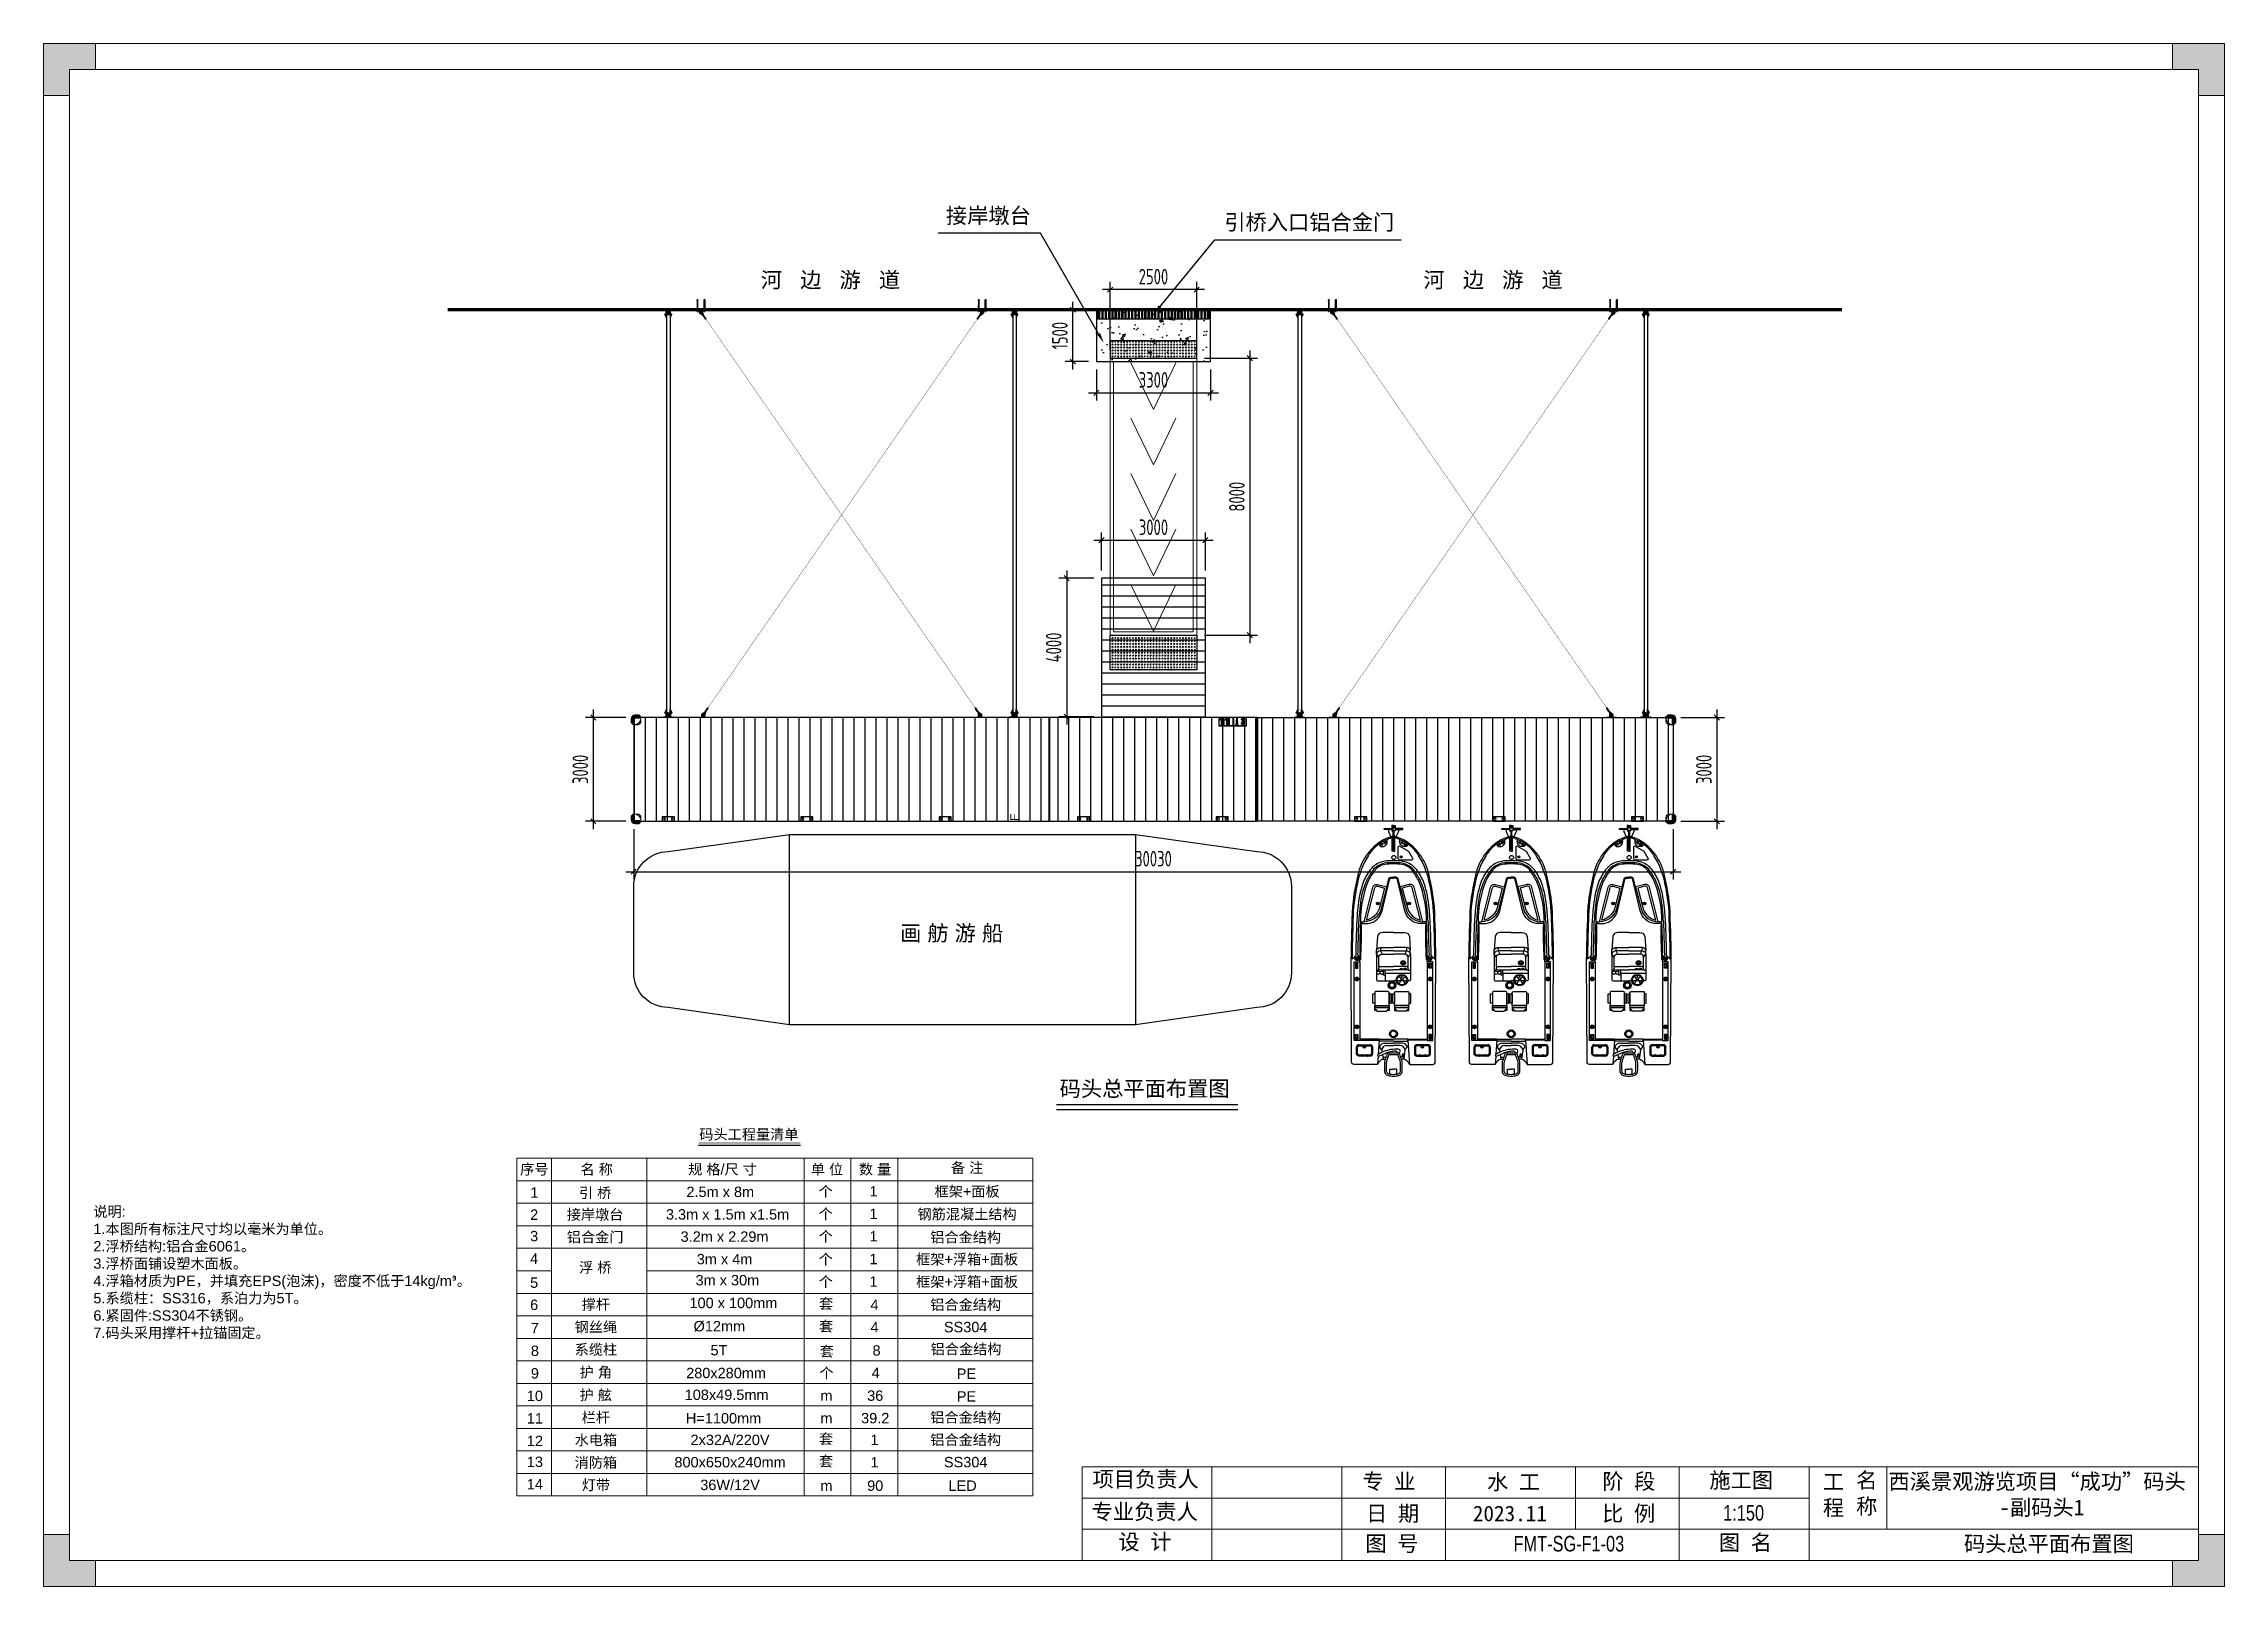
# Model space of a CAD drawing. Header units: millimetres. Extents: x 136606 to 1229059, y 82794 to 127566.
# Drawn here: x 332133 to 395133, y 82794 to 127345 of the extents above; entities that cross this region are included whole.
import ezdxf
from ezdxf import colors
from ezdxf.entities.mleader import LeaderData, LeaderLine
from ezdxf.enums import TextEntityAlignment as Align
from ezdxf.math import Vec2, Vec3

# ---------------------------------------------------------------- set-up
doc = ezdxf.new("R2010")
doc.units = ezdxf.units.MM
for name, pattern in [('CENTER', [0.6, 0.375, -0.075, 0.075, -0.075]), ('DASHDOT2', [12.7, 6.35, -3.175, 0, -3.175]), ('DASHED2', [0.375, 0.25, -0.125]), ('HIDDEN', [9.525, 6.35, -3.175])]:
    doc.linetypes.add(name, pattern=pattern)
for name, color, linetype in [('0 @ 1', 7, 'Continuous'), ('5t系缆柱', 150, 'Continuous'), ('BS-Annectent', 115, 'Continuous'), ('HR-dimension', 9, 'Continuous'), ('HR-pontoon', 161, 'Continuous'), ('STEEL', 34, 'Continuous'), ('护角', 30, 'Continuous'), ('水电箱', 40, 'Continuous'), ('浮桥', 13, 'Continuous'), ('消防箱', 112, 'Continuous'), ('粗实线', 7, 'Continuous'), ('船', 252, 'Continuous')]:
    doc.layers.add(name, color=color, linetype=linetype)
for name, color, linetype, lineweight in [('图框', 7, 'Continuous', 13), ('扣板', 7, 'Continuous', 9), ('抱桩器', 1, 'Continuous', 18), ('文本', 3, 'Continuous', 13)]:
    doc.layers.add(name, color=color, linetype=linetype, lineweight=lineweight)
doc.styles.add('Arial', font='arial.ttf')
doc.styles.add('hztxt', font='ros1.shx', dxfattribs={"width": 0.8, "bigfont": 'hztxt.shx'})
doc.styles.get("Standard").update_dxf_attribs({"font": 'arial.ttf'})
doc.dimstyles.new('DIM-150', dxfattribs={"dimscale": 150, "dimtxt": 3, "dimasz": 1, "dimexe": 1.5, "dimexo": 1.5, "dimgap": 1, "dimtad": 1, "dimdec": 1, "dimdsep": 46, "dimtxsty": 'hztxt', "dimblk": 'OBLIQUE', "dimcen": 0, "dimdle": 1.5, "dimclrd": 9, "dimclre": 9, "dimclrt": 2, "dimadec": 1, "dimazin": 0, "dimtfac": 1, "dimtdec": 1, "dimtix": 1, "dimtmove": 2, "dimatfit": 3, "dimldrblk": 'ARCHTICK', "dimfxl": 10, "dimtolj": 1, "dimtzin": 0, "dimarcsym": 1})
pattern_1 = [(225, (43212.285, 45564.743), (4.49012806, -4.49012806), []), (225, (43207.795, 45564.743), (4.49012806, -4.49012806), [7.9375, -1.5875, 0, -1.5875])]
pattern_2 = [(225, (-344287.005, -129412.7357), (4.49012806, -4.49012806), []), (225, (-344291.495, -129412.7357), (4.49012806, -4.49012806), [7.9375, -1.5875, 0, -1.5875])]
pattern_3 = [(40.81217054, (-1416366.4012, -675349.6259), (-1.4525846328, 1.682112997), []), (130.81217054, (-1416366.4012, -675349.6259), (-4.5872822625, 1.9116413612), [5.55625, -3.33375])]
pattern_4 = [(40.81217054, (-1423212.2177, -670898.807), (-1.4525846328, 1.682112997), []), (130.81217054, (-1423212.2177, -670898.807), (-4.5872822625, 1.9116413612), [5.55625, -3.33375])]

msp = doc.modelspace()

# ---------------------------------------------------------------- texts
at = {"layer": '文本', "color": 7, "style": 'Arial'}
for s, p in [('河   边   游   道', (352849.7852, 120522.6816)), ('河   边   游   道', (371991.109, 120522.6816)), ('画 舫 游 船', (356875.5767, 101658.4769)), ('码头总平面布置图', (361484.841, 97169.2332)), ('码头总平面布置图', (387608.1771, 84025.0534))]:
    msp.add_text(s, height=450, dxfattribs=at).set_placement(p, align=Align.MIDDLE_LEFT)
at = {"layer": '文本', "color": 7}
msp.add_text('码头工程量清单', height=300, dxfattribs=at).set_placement((351075.6555, 95849.1427), align=Align.MIDDLE_LEFT)
for s, p in [('序号', (346309.0643, 94845.1703)), ('名 称', (348110.9865, 94845.1703)), ('规 格/尺 寸', (351745.9075, 94845.1703)), ('单 位', (354762.7224, 94845.1703)), ('数 量', (356152.7995, 94845.1703)), ('备 注', (358813.896, 94888.5711)), ('1', (346308.5792, 94169.1786)), ('引 桥', (348065.3479, 94163.1353)), ('2.5m x 8m', (351680.6972, 94186.7695)), ('个', (354727.3096, 94203.7532)), ('1', (356107.8618, 94203.7532)), ('框架+面板', (358810.9406, 94203.7532)), ('2', (346304.4023, 93530.531)), ('接岸墩台', (348065.3479, 93538.2481)), ('3.3m x 1.5m x1.5m', (351891.6516, 93536.7695)), ('个', (354727.3096, 93553.7532)), ('1', (356107.8618, 93553.7532)), ('钢筋混凝土结构', (358810.9406, 93547.5146)), ('3', (346304.4023, 92910.0734)), ('铝合金门', (348065.3479, 92888.2481)), ('3.2m x 2.29m', (351804.4766, 92894.3934)), ('个', (354727.3096, 92903.7532)), ('1', (356107.8618, 92903.7532)), ('铝合金结构', (358770.2623, 92883.1089)), ('4', (346304.4023, 92258.2794)), ('浮 桥', (348069.8457, 92006.7488)), ('3m x 4m', (351804.4766, 92244.3934)), ('个', (354727.3096, 92247.5146)), ('1', (356107.8618, 92247.5146)), ('框架+浮箱+面板', (358810.9406, 92247.5146)), ('5', (346304.4023, 91563.4876)), ('3m x 30m', (351886.3435, 91635.9768)), ('个', (354727.3096, 91597.5146)), ('1', (356107.8618, 91597.5146)), ('框架+浮箱+面板', (358810.9406, 91597.5146)), ('6', (346304.4023, 90926.5257)), ('撑杆', (348087.1244, 90939.6294)), ('100 x 100mm', (352061.0578, 90979.164)), ('套', (354736.5219, 90960.8183)), ('4', (356136.7243, 90927.4085)), ('铝合金结构', (358770.2623, 90933.1089)), ('7', (346325.8212, 90252.9302)), ('钢丝绳', (348087.1244, 90289.7487)), ('套', (354736.5219, 90310.9376)), ('4', (356136.7243, 90277.5278)), ('SS304', (358770.2623, 90283.1089)), ('8', (346325.8212, 89596.6917)), ('系缆柱', (348087.1244, 89639.5102)), ('5T', (351643.4218, 89611.6054)), ('套', (354757.9409, 89587.1195)), ('8', (356196.1432, 89607.0935)), ('铝合金结构', (358780.5895, 89651.4333)), ('9', (346325.8212, 88946.6917)), ('护 角', (348087.1244, 88983.2716)), ('280x280mm', (351848.4946, 88955.3669)), ('个', (354748.7285, 88958.6033)), ('4', (356169.6186, 88958.6033)), ('PE', (358791.6812, 88936.1808)), ('10', (346325.8212, 88296.6917)), ('护 舷', (348087.1244, 88327.033)), ('108x49.5mm', (351864.607, 88326.7813)), ('m', (354748.7285, 88302.3647)), ('36', (356156.9557, 88302.3647)), ('PE', (358791.6812, 88279.9422)), ('11', (346325.8212, 87646.6917)), ('栏杆', (348087.1244, 87677.033)), ('H=1100mm', (351776.3585, 87649.1283)), ('m', (354748.7285, 87652.3647)), ('39.2', (356156.9557, 87652.3647)), ('铝合金结构', (358770.2623, 87682.9896)), ('12', (346325.8212, 86996.5724)), ('水电箱', (348087.1244, 87027.033)), ('2x32A/220V', (351963.9635, 87030.7695)), ('套', (354736.5219, 87060.8183)), ('1', (356136.7243, 87027.4085)), ('铝合金结构', (358770.2623, 87033.1089)), ('13', (346325.8212, 86391.4972)), ('消防箱', (348087.1244, 86377.033)), ('800x650x240mm', (351963.9635, 86380.6503)), ('套', (354736.5219, 86410.8183)), ('1', (356136.7243, 86377.4085)), ('SS304', (358770.2623, 86382.9896)), ('14', (346325.8212, 85744.8428)), ('灯带', (348087.1244, 85726.9138)), ('36W/12V', (351963.9635, 85730.531)), ('m', (354748.7285, 85702.3647)), ('90', (356156.9557, 85702.3647)), ('LED', (358682.405, 85702.3647))]:
    msp.add_text(s, height=300, dxfattribs=at).set_placement(p, align=Align.MIDDLE)
at = {"layer": '文本', "style": 'Arial', "width": 0.75}
for s, p in [('1:150', (380654.0624, 84558.241)), ('FMT-SG-F1-03', (374598.9053, 83667.0802))]:
    msp.add_text(s, height=450, dxfattribs=at).set_placement(p, align=Align.BOTTOM_LEFT)
at = {"layer": '文本', "color": 7, "char_height": 450, "style": 'Arial'}
for s, insert, attachment_point in [('{\\fSimSun|b0|i0|c134|p2;接岸墩台}', (360655.2308, 122604.1458), 3), ('{\\fSimSun|b0|i0|c134|p2;引桥入口铝合金门}', (366241.2778, 122413.4589), 1)]:
    msp.add_mtext_dynamic_manual_height_columns(s, width=7153.979595, gutter_width=12.5, heights=[0], dxfattribs=dict(at, insert=insert, attachment_point=attachment_point))
at = {"layer": '文本', "color": 7, "insert": (333571.0384, 93767.1652), "char_height": 300, "width": 14112.877045, "attachment_point": 1, "style": 'Arial'}
msp.add_mtext('{\\fSimSun|b0|i0|c134|p2;说明}:^J1.{\\fSimSun|b0|i0|c134|p2;本图所有标注尺寸均以毫米为单位。^J}2.{\\fSimSun|b0|i0|c134|p2;浮桥结构}:{\\fSimSun|b0|i0|c134|p2;铝合金}6061{\\fSimSun|b0|i0|c134|p2;。 \\P}3.{\\fSimSun|b0|i0|c134|p2;浮桥面铺设塑木面板。^J}4.{\\fSimSun|b0|i0|c134|p2;浮箱材质为}PE{\\fSimSun|b0|i0|c134|p2;，并填充}EPS({\\fSimSun|b0|i0|c134|p2;泡沫}){\\fSimSun|b0|i0|c134|p2;，密度不低于}14kg/m{\\fISOCPEUR|b0|i0|c0|p34;³\\fSimSun|b0|i0|c134|p2;。\\P}5.{\\fSimSun|b0|i0|c134|p2;系缆柱：}SS316{\\fSimSun|b0|i0|c134|p2;，系泊力为}5T{\\fSimSun|b0|i0|c134|p2;。^J}6.{\\fSimSun|b0|i0|c134|p2;紧固件}:SS304{\\fSimSun|b0|i0|c134|p2;不锈钢。\\P}7.{\\fSimSun|b0|i0|c134|p2;码头采用撑杆}+{\\fSimSun|b0|i0|c134|p2;拉锚固定。\\P\\P\\P }', dxfattribs=at)
at = {"layer": '文本', "color": 7, "insert": (350909.6969, 90458.1677), "char_height": 300, "attachment_point": 1}
msp.add_mtext_dynamic_manual_height_columns('%%C12mm', width=193.860102, gutter_width=2.5, heights=[0], dxfattribs=at)

# ---------------------------------------------------------------- blocks, each defined once
blk = doc.blocks.new('GW-TK')
at = {"layer": '图框', "linetype": 'Continuous', "lineweight": 0}
h = blk.add_hatch(color=256, dxfattribs=at)
h.dxf.hatch_style = 1
h.paths.add_polyline_path([(927183.55, 464715.01), (927183.55, 464705.01), (927188.55, 464705.01), (927188.55, 464710.01), (927193.56, 464710.01), (927193.56, 464715.01)])
h = blk.add_hatch(color=256, dxfattribs=at)
h.dxf.hatch_style = 1
h.paths.add_polyline_path([(927593.55, 464715.01), (927593.55, 464710.01), (927598.55, 464710.01), (927598.55, 464705.01), (927603.55, 464705.01), (927603.55, 464715.01)])
h = blk.add_hatch(color=256, dxfattribs=at)
h.dxf.hatch_style = 1
h.paths.add_polyline_path([(927193.56, 464418.01), (927193.56, 464423.01), (927188.55, 464423.01), (927188.55, 464428.01), (927183.55, 464428.01), (927183.55, 464418.01)])
h = blk.add_hatch(color=256, dxfattribs=at)
h.dxf.hatch_style = 1
h.paths.add_polyline_path([(927603.55, 464418.01), (927603.55, 464428.01), (927598.55, 464428.01), (927598.55, 464423.01), (927593.55, 464423.01), (927593.55, 464418.01)])
at = {"layer": '图框', "linetype": 'Continuous'}
for p, q in [((927383.55, 464441.02), (927383.55, 464423.01)), ((927408.55, 464441.02), (927408.55, 464423.01)), ((927433.55, 464441.02), (927433.55, 464423.01)), ((927453.55, 464441.02), (927453.55, 464423.01)), ((927478.55, 464441.02), (927478.55, 464429.01)), ((927498.55, 464441.02), (927498.55, 464423.01)), ((927523.55, 464441.02), (927523.55, 464423.01)), ((927538.55, 464441.02), (927538.55, 464429.01)), ((927383.55, 464435.01), (927523.55, 464435.01)), ((927451.56, 464429.01), (927383.55, 464429.01)), ((927383.55, 464429.01), (927598.55, 464429.01))]:
    blk.add_line(p, q, dxfattribs=at)
at = {"layer": '图框', "linetype": 'Continuous', "lineweight": 0}
for points in [[(927188.55, 464705.01), (927188.55, 464710.01), (927193.56, 464710.01), (927193.56, 464715.01), (927183.55, 464715.01), (927183.55, 464705.01)], [(927598.55, 464705.01), (927598.55, 464710.01), (927593.55, 464710.01), (927593.55, 464715.01), (927603.55, 464715.01), (927603.55, 464705.01)], [(927188.55, 464428.01), (927188.55, 464423.01), (927193.56, 464423.01), (927193.56, 464418.01), (927183.55, 464418.01), (927183.55, 464428.01)], [(927598.55, 464428.01), (927598.55, 464423.01), (927593.55, 464423.01), (927593.55, 464418.01), (927603.55, 464418.01), (927603.55, 464428.01)]]:
    blk.add_lwpolyline(points, close=True, dxfattribs=at)
at = {"layer": '图框'}
for points in [[(927183.55, 464715.01), (927603.55, 464715.01), (927603.55, 464418.01), (927183.55, 464418.01)], [(927188.55, 464710.01), (927598.55, 464710.01), (927598.55, 464423.01), (927188.55, 464423.01)]]:
    blk.add_lwpolyline(points, close=True, dxfattribs=at)
at = {"layer": '图框', "linetype": 'Continuous'}
blk.add_lwpolyline([(927383.55, 464441.02), (927598.55, 464441.02)], dxfattribs=at)
at = {"layer": '图框', "linetype": 'Continuous', "char_height": 3, "attachment_point": 1}
for s, width, heights, insert in [('{\\fSimSun|b0|i0|c134|p2;项目负责人}', 26.0225, [0], (927385.56, 464440.15)), ('{\\fSimSun|b0|i0|c134|p2;专 业}', 12.8345, [0], (927437.53, 464439.73)), ('{\\fSimSun|b0|i0|c134|p2;阶 段}', 17.4775, [0], (927483.73, 464439.73)), ('{\\fSimSun|b0|i0|c134|p2;工 程}', 5.2119, [0], (927526.21, 464439.66)), ('{\\fSimSun|b0|i0|c134|p2;名 称}', 5.2119, [0], (927532.62, 464439.93)), ('{\\fSimSun|b0|i0|c134|p2;专业负责人}', 24.6361, [2.04], (927385.39, 464433.9)), ('{\\fSimSun|b0|i0|c134|p2;日 期}', 11.224, [0], (927438.25, 464433.55)), ('{\\fSimSun|b0|i0|c134|p2;比 例}', 10.9146, [0], (927483.71, 464433.55)), ('{\\fSimSun|b0|i0|c134|p2;设 计}', 16.2353, [0], (927390.55, 464428.09)), ('{\\fSimSun|b0|i0|c134|p2;图 号}', 23.6261, [0], (927438.11, 464427.75)), ('{\\fSimSun|b0|i0|c134|p2;图 名}', 12.066, [0], (927506.19, 464427.94))]:
    blk.add_mtext_dynamic_manual_height_columns(s, width=width, gutter_width=17.5, heights=heights, dxfattribs=dict(at, insert=insert))
at = {"layer": '图框', "color": 3, "linetype": 'Continuous', "char_height": 3, "attachment_point": 1}
for s, width, insert in [('{\\fSimSun|b0|i0|c134|p2;水 工}', 11.224, (927461.55, 464439.63)), ('\\pt9;{\\fSimSun|b0|i0|c134|p2;施工图}', 18.6303, (927504.36, 464439.94)), ('\\pi0.39911,t9.39911;{\\fSimSun|b0|i0|c134|p2;西溪景观游览项目“成功”码头\\P\\pi21.75744,t30.75744;-副码头1}', 60.0149, (927538.45, 464439.71)), ('{\\fSimSun|b0|i0|c134|p2;2023.11}', 11.224, (927458.8, 464433.55))]:
    blk.add_mtext_dynamic_manual_height_columns(s, width=width, gutter_width=17.5, heights=[0], dxfattribs=dict(at, insert=insert))
blk = doc.blocks.new('A$C140A6103')
at = {"color": 252}
blk.add_lwpolyline([(1, 1), (-1, -1)], dxfattribs=at)
blk.add_circle((0, 0), 1, dxfattribs=at)
blk.add_arc((30, 30), 42.4, 223.64949, 226.35051, dxfattribs=at)
at = {"layer": '护角', "linetype": 'HIDDEN', "lineweight": 0}
for p, q in [((-51, 169), (-73, 143)), ((-71, 100), (-31, 100)), ((-71, 80), (-71, 80)), ((-31, 80), (-71, 80)), ((-71, 80), (-71, 80)), ((-45, 174), (-51, 169)), ((-51, 30), (-51, 169)), ((-51, 30), (-45, 30)), ((-46, 170), (-47, 168)), ((-47, 140), (-47, 168)), ((-46, 140), (-47, 140)), ((-35, 186), (-46, 170)), ((-46, 170), (-35, 186)), ((-46, 140), (-46, 170)), ((-46, 140), (-35, 140)), ((-35, 140), (-46, 140)), ((-22, 202), (-45, 174)), ((-45, 30), (-45, 174)), ((-45, 30), (-22, 30)), ((-41, 135), (-42, 135)), ((-34, 135), (-41, 135)), ((-21, 204), (-35, 186)), ((-35, 140), (-35, 186)), ((-35, 140), (-2, 140)), ((-3, 135), (-34, 135)), ((-31, 100), (-31, 80)), ((-30, 99), (-30, 81)), ((-29, 96), (-29, 84)), ((-29, 96), (-1, 96)), ((-1, 84), (-29, 84)), ((-22, 202), (-22, 202)), ((-22, 30), (-22, 202)), ((-22, 30), (-18, 30)), ((-20, 209), (-18, 204)), ((-18, 30), (-18, 204)), ((-14, 210), (-14, 205)), ((-2, 207), (-14, 207)), ((-13, 205), (-14, 205)), ((-13, 210), (-13, 205)), ((65, 205), (-13, 205)), ((-13, 205), (25, 167)), ((-2, 140), (-2, 207)), ((0, 207), (-2, 207)), ((-2, 207), (0, 207)), ((0, 140), (-2, 140)), ((-2, 140), (0, 140)), ((-1, 96), (-1, 84)), ((19, 82), (20, 81)), ((19, 82), (19, 82)), ((20, 81), (19, 82)), ((19, 82), (19, 82)), ((19, 82), (19, 82)), ((20, 82), (19, 82)), ((19, 82), (19, 82)), ((19, 82), (20, 81)), ((20, 85), (21, 85)), ((20, 84), (20, 85)), ((20, 81), (24, 85)), ((20, 81), (24, 84)), ((21, 83), (20, 82)), ((20, 82), (20, 82)), ((20, 82), (20, 82)), ((21, 82), (20, 82)), ((20, 81), (20, 81)), ((21, 81), (20, 81)), ((20, 81), (20, 81)), ((20, 81), (20, 81)), ((21, 87), (21, 85)), ((21, 87), (21, 87)), ((21, 85), (21, 87)), ((22, 87), (21, 85)), ((21, 84), (22, 87)), ((21, 84), (22, 86)), ((21, 85), (21, 85)), ((21, 85), (21, 85)), ((24, 84), (21, 81)), ((21, 84), (22, 84)), ((22, 84), (21, 84)), ((22, 84), (21, 84)), ((21, 84), (21, 83)), ((21, 84), (21, 83)), ((21, 83), (21, 84)), ((21, 84), (21, 84)), ((21, 84), (21, 84)), ((21, 83), (21, 83)), ((21, 83), (21, 82)), ((21, 83), (21, 83)), ((22, 87), (22, 87)), ((22, 87), (22, 87)), ((22, 87), (22, 87)), ((22, 87), (22, 87)), ((22, 87), (21, 87)), ((22, 87), (22, 86)), ((22, 87), (22, 87)), ((22, 87), (22, 87)), ((22, 87), (22, 87)), ((22, 86), (22, 86)), ((22, 86), (22, 84)), ((23, 85), (22, 84)), ((22, 84), (23, 85)), ((24, 85), (22, 83)), ((22, 84), (22, 84)), ((22, 84), (22, 84)), ((22, 84), (22, 84)), ((22, 84), (21, 83)), ((22, 84), (22, 83)), ((23, 85), (23, 85)), ((23, 85), (24, 85)), ((24, 85), (24, 85)), ((24, 85), (24, 85)), ((24, 85), (24, 85)), ((24, 85), (24, 85)), ((24, 84), (24, 85)), ((24, 85), (24, 85)), ((24, 85), (24, 85)), ((24, 85), (24, 85)), ((24, 84), (24, 84)), ((140, -2), (140, 0)), ((140, -2), (140, 0)), ((167, 25), (205, -13)), ((205, -13), (205, 65)), ((207, -2), (207, 0)), ((207, 0), (207, -2)), ((30, -22), (30, -18)), ((30, -18), (204, -18)), ((30, -45), (30, -22)), ((30, -22), (202, -22)), ((30, -51), (30, -45)), ((30, -45), (174, -45)), ((30, -51), (169, -51)), ((100, -31), (80, -31)), ((80, -71), (80, -31)), ((81, -30), (99, -30)), ((84, -29), (84, -1)), ((84, -1), (96, -1)), ((96, -29), (84, -29)), ((96, -1), (96, -29)), ((100, -31), (100, -71)), ((135, -34), (135, -3)), ((135, -41), (135, -34)), ((135, -42), (135, -41)), ((207, -2), (140, -2)), ((140, -2), (140, -35)), ((140, -35), (140, -46)), ((140, -35), (186, -35)), ((140, -46), (140, -35)), ((140, -46), (140, -47)), ((140, -46), (170, -46)), ((168, -47), (140, -47)), ((143, -73), (169, -51)), ((170, -46), (168, -47)), ((169, -51), (174, -45)), ((170, -46), (186, -35)), ((186, -35), (170, -46)), ((174, -45), (202, -22)), ((186, -35), (204, -21)), ((202, -22), (202, -22)), ((204, -18), (209, -20)), ((205, -13), (210, -13)), ((205, -14), (205, -13)), ((205, -14), (210, -14)), ((207, -14), (207, -2))]:
    blk.add_line(p, q, dxfattribs=at)
at = {"layer": '护角', "linetype": 'Continuous', "lineweight": 15}
for p, q in [((-73, 143), (-56, 164)), ((-73, 30), (-73, 143)), ((-56, 30), (-73, 30)), ((-55, 167), (-72, 146)), ((-72, 80), (-72, 79)), ((-56, 164), (-53, 166)), ((-56, 30), (-56, 164)), ((-53, 30), (-56, 30)), ((-53, 169), (-55, 167)), ((-44, 181), (-53, 169)), ((-53, 166), (-43, 178)), ((-53, 30), (-53, 166)), ((-43, 30), (-53, 30)), ((-39, 187), (-44, 181)), ((-43, 178), (-40, 184)), ((-43, 30), (-43, 178)), ((-40, 30), (-43, 30)), ((-37, 184), (-40, 184)), ((-40, 184), (-40, 30)), ((-37, 30), (-40, 30)), ((-24, 206), (-39, 187)), ((-37, 185), (-39, 187)), ((-37, 185), (-21, 204)), ((-37, 30), (-37, 184)), ((-21, 204), (-24, 206)), ((-14, 207), (-14, 210)), ((-3, 210), (-14, 210)), ((-14, 207), (-3, 207)), ((-3, 15), (-12, 6)), ((-12, 6), (-10, 4)), ((-10, 4), (-1, 13)), ((-10, 4), (-8, 2)), ((-8, 2), (13, 22)), ((-3, 207), (-3, 210)), ((26, 210), (-3, 210)), ((-3, 207), (-3, 15)), ((-3, 207), (0, 207)), ((-3, 15), (-1, 13)), ((0, 15), (-3, 15)), ((-1, 13), (10, 25)), ((0, 15), (0, 207)), ((0, 207), (26, 207)), ((26, 44), (0, 15)), ((22, 13), (2, -8)), ((10, 25), (13, 22)), ((25, 10), (13, -1)), ((15, 0), (44, 26)), ((15, -3), (15, 0)), ((207, 0), (15, 0)), ((25, 10), (22, 13)), ((26, 210), (26, 207)), ((110, 210), (26, 210)), ((26, 44), (26, 207)), ((26, 207), (110, 207)), ((44, 26), (207, 26)), ((110, 210), (110, 207)), ((207, 110), (207, 26)), ((210, 110), (207, 110)), ((210, 26), (207, 26)), ((207, 26), (207, 0)), ((207, 0), (207, -3)), ((210, 26), (210, 110)), ((210, -3), (210, 26)), ((4, -10), (2, -8)), ((13, -1), (4, -10)), ((6, -12), (4, -10)), ((6, -12), (15, -3)), ((15, -3), (13, -1)), ((15, -3), (207, -3)), ((184, -37), (30, -37)), ((30, -37), (30, -40)), ((30, -40), (184, -40)), ((30, -40), (30, -43)), ((30, -43), (178, -43)), ((30, -43), (30, -53)), ((30, -53), (166, -53)), ((30, -53), (30, -56)), ((30, -56), (164, -56)), ((30, -56), (30, -73)), ((143, -73), (30, -73)), ((164, -56), (143, -73)), ((146, -72), (167, -55)), ((166, -53), (164, -56)), ((178, -43), (166, -53)), ((167, -55), (169, -53)), ((169, -53), (181, -44)), ((184, -40), (178, -43)), ((181, -44), (187, -39)), ((184, -37), (184, -40)), ((204, -21), (185, -37)), ((185, -37), (187, -39)), ((187, -39), (206, -24)), ((204, -21), (206, -24)), ((207, -3), (207, -14)), ((207, -3), (210, -3)), ((207, -14), (210, -14)), ((210, -14), (210, -3))]:
    blk.add_line(p, q, dxfattribs=at)
at = {"layer": '护角', "linetype": 'HIDDEN', "lineweight": 0, "flags": 128}
for points in [[(-47, 177), (-47, 177), (-47, 177), (-47, 176), (-47, 176), (-46, 176), (-46, 175), (-46, 175), (-45, 174)], [(-35, 140), (-35, 139), (-35, 138), (-35, 137), (-35, 136), (-34, 136), (-34, 135), (-34, 135), (-34, 135)], [(-35, 140), (-35, 139), (-35, 138), (-35, 137), (-35, 136), (-34, 136), (-34, 135), (-34, 135), (-34, 135)], [(-24, 206), (-24, 205), (-24, 205), (-24, 205), (-23, 204), (-23, 204), (-23, 203), (-22, 203), (-22, 202)], [(-24, 205), (-24, 205), (-24, 205), (-24, 205), (-24, 204), (-23, 204), (-23, 203), (-23, 203), (-22, 202)], [(135, -34), (135, -34), (135, -34), (136, -34), (136, -35), (137, -35), (138, -35), (139, -35), (140, -35)], [(135, -34), (135, -34), (135, -34), (136, -34), (136, -35), (137, -35), (138, -35), (139, -35), (140, -35)], [(174, -45), (175, -46), (175, -46), (176, -46), (176, -47), (176, -47), (177, -47), (177, -47), (177, -47)], [(202, -22), (203, -23), (203, -23), (204, -23), (204, -24), (205, -24), (205, -24), (205, -24), (205, -24)], [(202, -22), (203, -22), (203, -23), (204, -23), (204, -23), (205, -24), (205, -24), (205, -24), (206, -24)]]:
    blk.add_lwpolyline(points, dxfattribs=at)
at = {"layer": '护角', "linetype": 'HIDDEN', "lineweight": 0}
for radius in [5.15, 5.45, 4.85, 4.21, 3.91, 4.51]:
    blk.add_circle((21, 84), radius, dxfattribs=at)
at = {"layer": '护角', "linetype": 'Continuous', "lineweight": 15}
for centre, radius, start, end in [((-68, 143), 5, 140.79345, 179.41517), ((30, 30), 103, 180, 270), ((-53, 165), 3.51, 142.87496, 197.33356), ((30, 30), 85.9, 180, 270), ((-51, 168), 2.82, 153.88427, 223.03824), ((30, 30), 82.8, 180, 270), ((-41, 180), 2.82, 153.88427, 223.03824), ((30, 30), 73.2, 180, 270), ((-35, 184), 5, 140.79345, 180), ((30, 30), 70, 180, 270), ((-35, 184), 2, 140.79345, 180), ((30, 30), 67, 180, 270), ((-14, 198), 12, 90, 140.79345), ((-14, 198), 9, 90, 140.79345), ((-3, -3), 13, 135, 315), ((-3, -3), 10, 135, 315), ((-3, -3), 7, 135, 315), ((-3, 207), 3, 0, 90), ((-3, 15), 3, 315, 0), ((15, -3), 3, 90, 135), ((110, 110), 100, 0, 90), ((110, 110), 97, 0, 90), ((207, -3), 3, 0, 90), ((143, -68), 5, 271.21878, 309.20655), ((165, -53), 3.51, 252.66644, 307.12504), ((168, -51), 2.82, 226.96176, 296.11573), ((180, -41), 2.82, 226.96176, 296.11573), ((184, -35), 2, 270, 309.20655), ((184, -35), 5, 270, 309.20655), ((198, -14), 9, 309.20655, 0), ((198, -14), 12, 309.20655, 0)]:
    blk.add_arc(centre, radius, start, end, dxfattribs=at)
at = {"layer": '护角', "linetype": 'HIDDEN', "lineweight": 0}
for centre, radius, start, end in [((-50, 168), 3, 2.90885, 140.79345), ((-48, 171), 3.28, 143.98184, 202.11928), ((-49, 170), 3, 0.21036, 140.54619), ((30, 30), 80.9, 180, 270), ((-42, 140), 5, 180, 270), ((-41, 140), 5, 179.94824, 269.94815), ((30, 30), 75.1, 180, 270), ((-40, 182), 6.12, 41.28206, 75.82511), ((-31, 99), 1, 0, 90), ((-31, 81), 1, 270, 0), ((-29, 96), 1, 180, 270), ((-29, 84), 1, 90, 180), ((-25, 200), 6.12, 41.28206, 75.82511), ((30, 30), 52.2, 180, 270), ((-14, 198), 9, 90, 140.79345), ((-14, 198), 7, 90, 117.23878), ((30, 30), 47.5, 180, 270), ((-17, 208), 3.55, 348.63095, 40.39069), ((-6, 208), 3.55, 348.63095, 40.39069), ((-3, 132), 3, 0, 90), ((-1, 96), 1, 270, 0), ((-1, 84), 1, 0, 90), ((19, 82), 0.3, 221.12771, 225), ((19, 82), 0.6, 221.12771, 225), ((21, 85), 0.3, 250.12496, 341.2356), ((21, 85), 0.6, 250.12496, 341.2356), ((20, 82), 0.3, 225, 315), ((20, 82), 0.6, 225, 315), ((20, 81), 0.6, 225, 315), ((20, 81), 0.3, 225, 315), ((22, 87), 0.6, 45, 161.2356), ((22, 84), 0.3, 160.92801, 225), ((22, 84), 0.6, 160.92801, 225), ((21, 83), 0.3, 315, 45), ((21, 83), 0.6, 315, 45), ((22, 87), 0.3, 340.92801, 45), ((22, 87), 0.6, 340.92801, 45), ((22, 87), 0.3, 45, 161.2356), ((22, 84), 0.3, 225, 315), ((22, 84), 0.6, 225, 315), ((24, 85), 0.3, 45, 135), ((24, 85), 0.6, 45, 135), ((24, 85), 0.3, 315, 45), ((24, 85), 0.6, 315, 45), ((85, 206), 19.7, 168.42088, 184.05926), ((179, 162), 121, 158.99209, 159.52145), ((-48, 207), 113, 359.50522, 1.67924), ((84, -1), 1, 0, 90), ((96, -1), 1, 90, 180), ((88, 207), 21.8, 357.39544, 8.84892), ((132, -3), 3, 0, 90), ((206, 85), 19.7, 265.94074, 281.57912), ((162, 179), 121, 290.47855, 291.00791), ((207, 88), 21.8, 81.15108, 92.60456), ((207, -48), 113, 88.32076, 90.49478), ((81, -31), 1, 90, 180), ((84, -29), 1, 270, 0), ((96, -29), 1, 180, 270), ((99, -31), 1, 0, 90), ((140, -41), 5, 180.05185, 270.05176), ((140, -42), 5, 180, 270), ((168, -50), 3, 309.20655, 87.20531), ((171, -48), 3.28, 247.88072, 306.01816), ((170, -49), 3, 309.45381, 89.78964), ((182, -40), 6.12, 14.17489, 48.71794), ((198, -14), 9, 309.20655, 0), ((198, -14), 7, 332.76122, 0), ((200, -25), 6.12, 14.17489, 48.71794), ((208, -6), 3.55, 49.60931, 101.36905), ((208, -17), 3.55, 49.60931, 101.36905)]:
    blk.add_arc(centre, radius, start, end, dxfattribs=at)
at = {"layer": '护角', "linetype": 'HIDDEN', "lineweight": 0, "extrusion": (0, 0, -1)}
for centre, major_axis, start_param, end_param in [((-3, 140), (0, 5), 1.570796, 3.141593), ((-3, 140), (0, 5), 1.570796, 3.141593), ((140, -3), (-5, 0), 0, 1.570796), ((140, -3), (-5, 0), 0, 1.570796)]:
    blk.add_ellipse(centre, major_axis=major_axis, ratio=0.155291, start_param=start_param, end_param=end_param, dxfattribs=at)
at = {"layer": '护角', "linetype": 'Continuous', "lineweight": 15}
for points, knots in [([(-72, 100), (-72, 100), (-72, 100), (-73, 98), (-73, 95), (-73, 91), (-73, 87), (-73, 84), (-73, 81), (-72, 80), (-72, 80), (-72, 80)], [0, 0, 0, 0, 0.0291215, 0.1682644, 0.30651, 0.444267, 0.5819582, 0.7197998, 0.8579004, 0.9963449, 1, 1, 1, 1]), ([(-71, 100), (-71, 101), (-72, 101), (-72, 101), (-72, 100), (-72, 100)], [0, 0, 0, 0, 0.282819, 0.61138, 1, 1, 1, 1]), ([(-71, 80), (-71, 80), (-71, 81), (-72, 82), (-72, 84), (-72, 88), (-72, 91), (-72, 94), (-72, 97), (-71, 99), (-71, 100), (-71, 100), (-71, 100)], [0, 0, 0, 0, 0.0428748, 0.1572186, 0.2714708, 0.3857156, 0.499944, 0.6141782, 0.7286369, 0.8436234, 0.9586578, 1, 1, 1, 1]), ([(-72, 79), (-72, 79), (-72, 79), (-71, 79), (-71, 80), (-71, 80)], [0, 0, 0, 0, 0.053701, 0.903462, 1, 1, 1, 1]), ([(-71, 100), (-71, 100), (-71, 100), (-71, 100), (-71, 100)], [0, 0, 0, 0, 0.702971, 1, 1, 1, 1]), ([(-71, 80), (-71, 80), (-71, 81), (-70, 84), (-70, 88), (-70, 91), (-70, 95), (-71, 98), (-71, 100), (-71, 100), (-71, 100)], [0, 0, 0, 0, 0.123491, 0.262691, 0.400101, 0.534841, 0.66819, 0.802628, 0.939755, 1, 1, 1, 1]), ([(-71, 80), (-71, 80), (-71, 80), (-71, 80), (-71, 80), (-71, 80)], [0, 0, 0, 0, 0.396325, 0.970782, 1, 1, 1, 1]), ([(10, 25), (11, 25), (12, 26), (13, 28), (14, 28), (16, 31), (17, 32), (20, 36), (21, 38), (23, 40), (24, 41), (24, 42), (25, 43), (25, 44), (26, 44), (26, 44)], [0, 0, 0, 0, 0.125, 0.125, 0.25, 0.25, 0.5, 0.5, 0.75, 0.75, 0.875, 0.875, 0.9375, 0.9375, 1, 1, 1, 1]), ([(13, 22), (13, 23), (14, 24), (15, 26), (16, 27), (18, 29), (19, 31), (21, 35), (22, 37), (24, 40), (24, 41), (25, 42), (25, 43), (26, 43), (26, 44), (26, 44), (26, 44)], [0, 0, 0, 0, 0.125, 0.125, 0.25, 0.25, 0.5, 0.5, 0.75, 0.75, 0.875, 0.875, 0.9375, 0.96875, 0.96875, 1, 1, 1, 1]), ([(22, 13), (23, 13), (24, 14), (26, 15), (27, 16), (29, 18), (31, 19), (35, 21), (37, 22), (40, 24), (41, 24), (42, 25), (43, 25), (43, 26), (44, 26), (44, 26), (44, 26)], [0, 0, 0, 0, 0.125, 0.125, 0.25, 0.25, 0.5, 0.5, 0.75, 0.75, 0.875, 0.875, 0.9375, 0.96875, 0.96875, 1, 1, 1, 1]), ([(25, 10), (25, 11), (26, 12), (28, 13), (28, 14), (31, 16), (32, 17), (36, 20), (38, 21), (40, 23), (41, 24), (42, 24), (43, 25), (44, 25), (44, 26), (44, 26)], [0, 0, 0, 0, 0.125, 0.125, 0.25, 0.25, 0.5, 0.5, 0.75, 0.75, 0.875, 0.875, 0.9375, 0.9375, 1, 1, 1, 1]), ([(80, -71), (80, -71), (79, -71), (79, -72), (79, -72), (79, -72)], [0, 0, 0, 0, 0.087697, 0.4518, 1, 1, 1, 1]), ([(79, -72), (80, -72), (81, -73), (83, -73), (87, -73), (90, -73), (94, -73), (97, -73), (99, -73), (100, -72), (100, -72)], [0, 0, 0, 0, 0.1381281, 0.2751236, 0.4112387, 0.5470574, 0.6829065, 0.8189532, 0.9552806, 1, 1, 1, 1]), ([(100, -71), (100, -71), (100, -71), (98, -71), (95, -70), (91, -70), (87, -70), (84, -70), (81, -71), (80, -71), (80, -71)], [0, 0, 0, 0, 0.072227, 0.210773, 0.348693, 0.4843, 0.617475, 0.750147, 0.884686, 1, 1, 1, 1]), ([(80, -71), (80, -71), (80, -71), (80, -71), (80, -71)], [0, 0, 0, 0, 0.55929, 1, 1, 1, 1]), ([(100, -71), (100, -71), (100, -71), (99, -71), (97, -72), (94, -72), (90, -72), (87, -72), (84, -72), (81, -72), (80, -71), (80, -71), (80, -71)], [0, 0, 0, 0, 0.061735, 0.169166, 0.276203, 0.383335, 0.490458, 0.597566, 0.704777, 0.812477, 0.920905, 1, 1, 1, 1]), ([(100, -71), (100, -71), (100, -71), (100, -71), (100, -71)], [0, 0, 0, 0, 0.361174, 1, 1, 1, 1]), ([(101, -72), (101, -72), (101, -72), (101, -71), (100, -71)], [0, 0, 0, 0, 0.473442, 1, 1, 1, 1]), ([(100, -72), (100, -72), (101, -72), (101, -72), (101, -72)], [0, 0, 0, 0, 0.539072, 1, 1, 1, 1])]:
    blk.add_open_spline(points, degree=3, knots=knots, dxfattribs=at)
at = {"layer": '护角', "linetype": 'HIDDEN', "lineweight": 0}
for points, knots in [([(-71, 100), (-71, 100), (-71, 100), (-70, 99), (-70, 97), (-69, 95), (-69, 91), (-69, 88), (-69, 85), (-70, 82), (-70, 80), (-71, 80), (-71, 80)], [0, 0, 0, 0, 0.033437, 0.143125, 0.251235, 0.357374, 0.462741, 0.569231, 0.677792, 0.787655, 0.897334, 1, 1, 1, 1]), ([(-18, 204), (-18, 204), (-19, 204), (-20, 203), (-21, 203), (-21, 203), (-22, 203), (-22, 202)], [0, 0, 0, 0, 0.5, 0.5, 0.75, 0.75, 1, 1, 1, 1]), ([(20, 85), (20, 85), (20, 85), (20, 85), (20, 85), (20, 85), (20, 85), (19, 84), (19, 84), (19, 84), (19, 84), (18, 84), (18, 83), (18, 83), (18, 83), (18, 83), (18, 83), (18, 83), (19, 82), (19, 82), (19, 82), (19, 82)], [0, 0, 0, 0, 0.0625, 0.0625, 0.125, 0.125, 0.25, 0.25, 0.375, 0.375, 0.5, 0.5, 0.625, 0.625, 0.6875, 0.6875, 0.75, 0.75, 0.875, 0.875, 1, 1, 1, 1]), ([(19, 82), (19, 82), (19, 82), (18, 82), (18, 82), (18, 83), (18, 83), (18, 83), (18, 83), (18, 83), (18, 84), (18, 84), (18, 84), (18, 84), (19, 84), (19, 85), (19, 85), (19, 85), (19, 85), (20, 85), (20, 85), (20, 85), (20, 85), (20, 85), (20, 85), (21, 85)], [0, 0, 0, 0, 0.125, 0.125, 0.25, 0.25, 0.3125, 0.3125, 0.375, 0.375, 0.4375, 0.4375, 0.5, 0.5, 0.625, 0.625, 0.75, 0.75, 0.8125, 0.8125, 0.875, 0.875, 0.9375, 0.9375, 1, 1, 1, 1]), ([(21, 84), (21, 84), (20, 84), (20, 84), (19, 84), (19, 83), (19, 83), (19, 82), (20, 82)], [0, 0, 0, 0, 0.584766, 1.113025, 1.62346, 2.135622, 2.635187, 3.297107, 3.297107, 3.297107, 3.297107]), ([(20, 84), (20, 84), (20, 84), (20, 84), (20, 84), (20, 84), (20, 84), (20, 84), (20, 84), (19, 84), (19, 84), (19, 84), (19, 84), (19, 83), (19, 83), (19, 83), (19, 83), (19, 83), (19, 83), (19, 83), (19, 82), (19, 82), (19, 82), (19, 82)], [0, 0, 0, 0, 0.0625, 0.0625, 0.125, 0.125, 0.1875, 0.1875, 0.25, 0.25, 0.375, 0.375, 0.5, 0.5, 0.625, 0.625, 0.6875, 0.6875, 0.75, 0.75, 0.875, 0.875, 1, 1, 1, 1]), ([(19, 82), (19, 82), (19, 82), (19, 82), (19, 83), (19, 83), (19, 83), (19, 83), (19, 84), (19, 84), (19, 84), (19, 84), (19, 84), (19, 84), (19, 84), (20, 84), (20, 84), (20, 84), (20, 84), (20, 84), (21, 84), (21, 84), (21, 84), (21, 84)], [0, 0, 0, 0, 0.125, 0.125, 0.25, 0.25, 0.375, 0.375, 0.4375, 0.4375, 0.5, 0.5, 0.5625, 0.5625, 0.625, 0.625, 0.75, 0.75, 0.8125, 0.8125, 0.875, 0.875, 1, 1, 1, 1]), ([(20, 82), (20, 82), (20, 82), (19, 82), (19, 82), (19, 82)], [0, 0, 0, 0, 0.5, 0.5, 1, 1, 1, 1]), ([(21, 84), (21, 84), (21, 84), (21, 84), (21, 84), (21, 84)], [0, 0, 0, 0, 0.5, 0.5, 1, 1, 1, 1]), ([(205, 65), (203, 69), (201, 73), (198, 81), (196, 85), (190, 96), (186, 103), (179, 113), (176, 117), (173, 122), (171, 124), (169, 127), (167, 129), (161, 137), (155, 143), (143, 155), (137, 161), (127, 169), (124, 171), (119, 175), (117, 176), (114, 179), (112, 180), (103, 186), (96, 190), (85, 196), (81, 198), (73, 201), (69, 203), (65, 205)], [0, 0, 0, 0, 0.0625, 0.0625, 0.125, 0.125, 0.25, 0.25, 0.3125, 0.3125, 0.34375, 0.34375, 0.375, 0.375, 0.5, 0.5, 0.625, 0.625, 0.6875, 0.6875, 0.71875, 0.71875, 0.75, 0.75, 0.875, 0.875, 0.9375, 0.9375, 1, 1, 1, 1]), ([(66, 206), (70, 204), (74, 203), (81, 199), (85, 197), (96, 191), (104, 187), (113, 181), (114, 180), (118, 177), (120, 176), (125, 172), (128, 170), (138, 162), (144, 156), (156, 144), (162, 138), (169, 129), (170, 128), (172, 124), (174, 123), (178, 118), (180, 114), (187, 104), (191, 96), (197, 85), (199, 81), (203, 74), (204, 70), (206, 66)], [0, 0, 0, 0, 0.0625, 0.0625, 0.125, 0.125, 0.25, 0.25, 0.28125, 0.28125, 0.3125, 0.3125, 0.375, 0.375, 0.5, 0.5, 0.625, 0.625, 0.65625, 0.65625, 0.6875, 0.6875, 0.75, 0.75, 0.875, 0.875, 0.9375, 0.9375, 1, 1, 1, 1]), ([(110, 206), (103, 206), (95, 206), (80, 206), (73, 206), (66, 206)], [0, 0, 0, 0, 0.5, 0.5, 1, 1, 1, 1]), ([(206, 110), (206, 113), (205, 117), (205, 123), (204, 126), (203, 130), (203, 132), (202, 135), (202, 137), (201, 141), (200, 144), (197, 150), (196, 152), (194, 157), (193, 158), (191, 161), (190, 162), (188, 166), (186, 168), (182, 173), (180, 175), (175, 180), (173, 182), (170, 184), (169, 185), (168, 186), (168, 186), (166, 188), (164, 189), (161, 191), (158, 193), (152, 196), (150, 197), (145, 199), (144, 200), (142, 200), (141, 201), (139, 201), (139, 201), (135, 202), (132, 203), (126, 204), (123, 205), (117, 205), (113, 206), (110, 206)], [0, 0, 0, 0, 0.0625, 0.0625, 0.125, 0.125, 0.15625, 0.15625, 0.1875, 0.1875, 0.25, 0.25, 0.3125, 0.3125, 0.34375, 0.34375, 0.375, 0.375, 0.4375, 0.4375, 0.5, 0.5, 0.5625, 0.5625, 0.578125, 0.578125, 0.59375, 0.59375, 0.625, 0.625, 0.6875, 0.6875, 0.75, 0.75, 0.78125, 0.78125, 0.796875, 0.796875, 0.8125, 0.8125, 0.875, 0.875, 0.9375, 0.9375, 1, 1, 1, 1]), ([(206, 66), (206, 73), (206, 80), (206, 95), (206, 103), (206, 110)], [0, 0, 0, 0, 0.5, 0.5, 1, 1, 1, 1]), ([(80, -71), (80, -71), (80, -71), (81, -70), (82, -70), (84, -69), (87, -69), (91, -69), (94, -69), (97, -70), (99, -70), (100, -71), (100, -71), (100, -71)], [0, 0, 0, 0, 0.029096, 0.100499, 0.208078, 0.313667, 0.4179, 0.522575, 0.629146, 0.737451, 0.846096, 0.953928, 1, 1, 1, 1]), ([(202, -22), (203, -22), (203, -21), (203, -21), (203, -20), (204, -19), (204, -18), (204, -18)], [0, 0, 0, 0, 0.25, 0.25, 0.5, 0.5, 1, 1, 1, 1])]:
    blk.add_open_spline(points, degree=3, knots=knots, dxfattribs=at)
blk = doc.blocks.new('*U23')
at = {"layer": '水电箱'}
h = blk.add_hatch(dxfattribs=at)
h.set_pattern_fill('ANSI31', color=5, scale=96.6791, angle=50.47422, style=0)
h.set_pattern_definition([(44.999999, (-1654.6997, -1774.5766), (-0.34181224, 0.34181223), [])])
h.paths.add_polyline_path([(328, 70), (328, 85), (301, 85), (301, 70)])
h.paths.add_polyline_path([(301, 70), (301, 85), (274, 85), (274, 70)])
at = {"layer": '消防箱', "extrusion": (-6.66979e-17, -1.24072e-06, 1)}
h = blk.add_hatch(color=240, dxfattribs=at)
h.dxf.hatch_style = 1
edge = h.paths.add_edge_path()
edge.add_line((-331, 80), (-300, 80))
edge.add_line((-300, 80), (-300, 92))
edge.add_line((-300, 92), (-331, 92))
edge.add_ellipse((-322, 36), major_axis=(0, 56.9), ratio=0.999994, start_angle=9.59569, end_angle=90.00204)
edge.add_ellipse((-297, -4), major_axis=(0, 90.8), ratio=0.999994, start_angle=22.08985, end_angle=63.83821, ccw=False)
h.paths.add_polyline_path([(-276, 108), (-300, 108), (-300, 92), (-276, 92)])
h.paths.add_polyline_path([(-276, 92), (-300, 92), (-300, 80), (-276, 80)])
h.paths.add_polyline_path([(-241, 92), (-276, 92), (-276, 80), (-241, 80)])
h.paths.add_polyline_path([(-276, 80), (-300, 80), (-300, 55), (-276, 55)])
h.paths.add_polyline_path([(-253, 55), (-323, 55), (-323, -102), (-253, -102)])
h = blk.add_hatch(color=240, dxfattribs=at)
h.dxf.hatch_style = 1
edge = h.paths.add_edge_path()
edge.add_line((-176, 80), (-144, 80))
edge.add_line((-144, 80), (-144, 92))
edge.add_line((-144, 92), (-176, 92))
edge.add_ellipse((-166, 36), major_axis=(0, 56.9), ratio=0.999994, start_angle=9.59569, end_angle=90.00204)
edge.add_ellipse((-142, -4), major_axis=(0, 90.8), ratio=0.999994, start_angle=22.08985, end_angle=63.83821, ccw=False)
h.paths.add_polyline_path([(-120, 108), (-144, 108), (-144, 92), (-120, 92)])
h.paths.add_polyline_path([(-120, 92), (-144, 92), (-144, 80), (-120, 80)])
h.paths.add_polyline_path([(-85, 92), (-120, 92), (-120, 80), (-85, 80)])
h.paths.add_polyline_path([(-120, 80), (-144, 80), (-144, 55), (-120, 55)])
h.paths.add_polyline_path([(-97, 55), (-167, 55), (-167, -102), (-97, -102)])
for p, q in [((106, 116, 0), (89, -116, 0)), ((126, 116, 0), (106, 116, 0)), ((116, 116, 0), (116, -116, 0)), ((126, 116, 0), (143, -116, 0)), ((143, -116, 0), (89, -116, 0))]:
    blk.add_line(p, q)
at = {"layer": '水电箱', "color": 5}
for p, q in [((258, 66, 0), (258, 58, 0)), ((258, 66, 0), (343, 66, 0)), ((258, 58, 0), (343, 58, 0)), ((258, 57, 0), (258, 49, 0)), ((258, 57, 0), (343, 57, 0)), ((258, 49, 0), (343, 49, 0)), ((259, 57, 0), (259, 58, 0)), ((274, 70, 0), (271, 66, 0)), ((271, 49, 0), (271, -44, 0)), ((271, 3, 0), (331, 3, 0)), ((274, 101, 0), (274, 84, 0)), ((274, 101, 0), (328, 101, 0)), ((274, 85, 0), (274, 70, 0)), ((274, 85, 0), (328, 85, 0)), ((274, 70, 0), (328, 70, 0)), ((328, 101, 0), (328, 84, 0)), ((331, 49, 0), (331, -44, 0)), ((342, 57, 0), (342, 58, 0)), ((343, 66, 0), (343, 58, 0)), ((343, 57, 0), (343, 49, 0)), ((258, -44, 0), (258, -51, 0)), ((258, -44, 0), (343, -44, 0)), ((258, -51, 0), (343, -51, 0)), ((258, -53, 0), (343, -53, 0)), ((258, -53, 0), (258, -61, 0)), ((258, -61, 0), (343, -61, 0)), ((259, -53, 0), (259, -51, 0)), ((274, -65, 0), (271, -61, 0)), ((274, -65, 0), (274, -106, 0)), ((328, -65, 0), (274, -65, 0)), ((328, -65, 0), (331, -61, 0)), ((328, -65, 0), (328, -106, 0)), ((342, -53, 0), (342, -51, 0)), ((343, -44, 0), (343, -51, 0)), ((343, -53, 0), (343, -61, 0))]:
    blk.add_line(p, q, dxfattribs=at)
at = {"layer": '水电箱', "color": 5, "const_width": 2.47, "elevation": 0}
for points in [[(228, 29), (228, -21)], [(230, 27), (230, -22)], [(265, 49), (263, 39)], [(337, 49), (338, 39)], [(264, -34), (264, -44)], [(274, -106), (328, -106)], [(338, -34), (338, -44)]]:
    blk.add_lwpolyline(points, dxfattribs=at)
for points in [[(234, 23, 0.227002), (260, 35, 0.227002)], [(264, 40, 0.026876), (260, 35, 0.026876)], [(338, -34, 0.414214), (338, 40, 0.414214)], [(260, -30, 0.227002), (234, -18, 0.227002)], [(260, -30, 0.026876), (264, -34, 0.026876)]]:
    blk.add_lwpolyline(points, format="xyb", dxfattribs=at)
for points in [[(277, 3, 1), (324, 3, 1)], [(285, 3, 1), (316, 3, 1)]]:
    blk.add_lwpolyline(points, format="xyb", close=True, dxfattribs=at)
at = {"layer": '水电箱', "color": 5}
for radius in [23.7, 15.2]:
    blk.add_circle((301, 3, 0), radius, dxfattribs=at)
blk.add_arc((301, 99, 0), 8.31, 13.48772, 166.51228, dxfattribs=at)
for p in [(259, 58, 0), (259, 58, 0), (301, 107, 0), (259, -52, 0), (259, -52, 0)]:
    blk.add_point(p, dxfattribs=at)
at = {"layer": '消防箱', "color": 240, "extrusion": (-6.66979e-17, -1.24072e-06, 1)}
for p, q in [((-331, 92, 0), (-241, 92, 0)), ((-331, 80, 0), (-241, 80, 0)), ((-323, 55, 0), (-253, 55, 0)), ((-323, -102, 0), (-323, 55, 0)), ((-300, 55, 0), (-300, 108, 0)), ((-276, 108, 0), (-300, 108, 0)), ((-276, 55, 0), (-276, 108, 0)), ((-253, 55, 0), (-253, -102, 0)), ((-241, 80, 0), (-241, 92, 0)), ((-176, 92, 0), (-85, 92, 0)), ((-176, 80, 0), (-85, 80, 0)), ((-167, 55, 0), (-97, 55, 0)), ((-167, -102, 0), (-167, 55, 0)), ((-144, 55, 0), (-144, 108, 0)), ((-120, 108, 0), (-144, 108, 0)), ((-120, 55, 0), (-120, 108, 0)), ((-97, 55, 0), (-97, -102, 0)), ((-85, 80, 0), (-85, 92, 0)), ((-253, -102, 0), (-323, -102, 0)), ((-97, -102, 0), (-167, -102, 0))]:
    blk.add_line(p, q, dxfattribs=at)
at = {"layer": '消防箱', "color": 0, "extrusion": (-6.66979e-17, -1.24072e-06, 1), "elevation": 0}
for points in [[(-400, -120), (400, -120), (400, 120), (-400, 120)], [(-398, -118), (398, -118), (398, 118), (-398, 118)]]:
    blk.add_lwpolyline(points, close=True, dxfattribs=at)
at = {"layer": '消防箱', "color": 1, "extrusion": (-6.66979e-17, -1.24072e-06, 1), "elevation": 0}
blk.add_lwpolyline([(0, 120), (0, -120)], dxfattribs=at)
at = {"layer": '消防箱', "color": 240, "extrusion": (-6.66979e-17, -1.24072e-06, 1)}
for centre, major_axis, start_param, end_param in [((-322, 36, 0), (0, 56.9, 0), 0.167476, 1.570832), ((-297, -4, 0), (0, 90.8, 0), 0.385541, 1.114187), ((-166, 36, 0), (0, 56.9, 0), 0.167476, 1.570832), ((-142, -4, 0), (0, 90.8, 0), 0.385541, 1.114187)]:
    blk.add_ellipse(centre, major_axis=major_axis, ratio=0.999994, start_param=start_param, end_param=end_param, dxfattribs=at)
blk = doc.blocks.new('*U17')
at = {"color": 0, "linetype": 'ByBlock', "lineweight": -2, "transparency": 16777216}
blk.add_blockref('*U23', (0, 0), dxfattribs=at)
blk = doc.blocks.new('水电箱A')
at = {"layer": '水电箱', "color": 2, "const_width": 3}
blk.add_lwpolyline([(-30, 210), (270, 210), (270, -210), (-30, -210)], close=True, dxfattribs=at)
at = {"layer": '水电箱', "color": 2}
blk.add_text('E', height=300, dxfattribs=at).set_placement((-24, -153))
blk = doc.blocks.new('_Oblique')
at = {"color": 0, "linetype": 'ByBlock', "lineweight": -2}
blk.add_line((-0.5, -0.5), (0.5, 0.5), dxfattribs=at)
blk = doc.blocks.new('*D32')
at = {"color": 9, "lineweight": -2, "transparency": 16777216}
for p, q in [((348955, 107887), (347788, 107887)), ((348013, 108112), (348013, 104662)), ((348955, 104887), (347788, 104887))]:
    blk.add_line(p, q, dxfattribs=at)
at = {"layer": 'Defpoints', "color": 0, "transparency": 16777216}
for p in [(349180, 107887), (348013, 104887), (349180, 104887)]:
    blk.add_point(p, dxfattribs=at)
at = {"color": 9, "lineweight": -2, "transparency": 16777216, "xscale": 150, "yscale": 150, "zscale": 150}
for p, rotation in [((348013, 107887), 90), ((348013, 104887), 270)]:
    blk.add_blockref('_Oblique', p, dxfattribs=dict(at, rotation=rotation))
at = {"color": 2, "transparency": 16777216, "insert": (347638, 106387), "char_height": 450, "attachment_point": 5, "rotation": 90, "style": 'hztxt'}
blk.add_mtext('\\A1;3000', dxfattribs=at)
blk = doc.blocks.new('_ArchTick')
at = {"color": 0, "linetype": 'ByBlock', "const_width": 0.15}
blk.add_lwpolyline([(-0.5, -0.5), (0.5, 0.5)], dxfattribs=at)
blk = doc.blocks.new('*D33')
at = {"color": 9, "lineweight": -2, "transparency": 16777216}
for p, q in [((349180, 104662), (349180, 103207)), ((379210, 104662), (379210, 103207)), ((348955, 103432), (379435, 103432))]:
    blk.add_line(p, q, dxfattribs=at)
at = {"layer": 'Defpoints', "color": 0, "transparency": 16777216}
for p in [(349180, 104887), (379210, 104887), (379210, 103432)]:
    blk.add_point(p, dxfattribs=at)
at = {"color": 9, "lineweight": -2, "transparency": 16777216, "xscale": 150, "yscale": 150, "zscale": 150, "rotation": 180}
blk.add_blockref('_Oblique', (349180, 103432), dxfattribs=at)
at = {"color": 9, "lineweight": -2, "transparency": 16777216, "xscale": 150, "yscale": 150, "zscale": 150}
blk.add_blockref('_Oblique', (379210, 103432), dxfattribs=at)
at = {"color": 2, "transparency": 16777216, "insert": (364195, 103807), "char_height": 450, "attachment_point": 5, "style": 'hztxt'}
blk.add_mtext('\\A1;30030', dxfattribs=at)
blk = doc.blocks.new('*D34')
at = {"color": 9, "lineweight": -2, "transparency": 16777216}
for p, q in [((379435, 107887), (380695, 107887)), ((380470, 108112), (380470, 104662)), ((379435, 104887), (380695, 104887))]:
    blk.add_line(p, q, dxfattribs=at)
at = {"layer": 'Defpoints', "color": 0, "transparency": 16777216}
for p in [(379210, 107887), (379210, 104887), (380470, 104887)]:
    blk.add_point(p, dxfattribs=at)
at = {"color": 9, "lineweight": -2, "transparency": 16777216, "xscale": 150, "yscale": 150, "zscale": 150}
for p, rotation in [((380470, 107887), 90), ((380470, 104887), 270)]:
    blk.add_blockref('_Oblique', p, dxfattribs=dict(at, rotation=rotation))
at = {"color": 2, "transparency": 16777216, "insert": (380095, 106387), "char_height": 450, "attachment_point": 5, "rotation": 90, "style": 'hztxt'}
blk.add_mtext('\\A1;3000', dxfattribs=at)
blk = doc.blocks.new('*U13')
at = {"layer": '抱桩器', "color": 1}
blk.add_lwpolyline([(-675, 650), (675, 0), (-675, -650)], dxfattribs=at)
blk = doc.blocks.new('*U14')
at = {"color": 0, "linetype": 'ByBlock', "lineweight": -2, "transparency": 16777216}
for p in [(0, 0), (1600, 0), (3200, 0), (4800, 0), (6400, 0)]:
    blk.add_blockref('*U13', p, dxfattribs=at)
blk = doc.blocks.new('1.5x12m')
h = blk.add_hatch()
h.set_pattern_fill('GOST_GLASS', color=1, scale=10, angle=90)
h.set_pattern_definition([(135, (6000, 500), (5e-15, 84.852814), [50, -70]), (135, (6000, 521.213), (5e-15, 84.852814), [20, -100]), (135, (5978.787, 500), (5e-15, 84.852814), [20, -100])])
h.paths.add_polyline_path([(305060, 77113), (305060, 79613), (304060, 79613), (304060, 77113)])
h = blk.add_hatch()
h.set_pattern_fill('GOST_GLASS', color=1, scale=10, angle=90)
h.set_pattern_definition([(135, (1999.7, 500), (5e-15, 84.852814), [50, -70]), (135, (1999.7, 521.213), (5e-15, 84.852814), [20, -100]), (135, (1978.487, 500), (5e-15, 84.852814), [20, -100])])
h.paths.add_polyline_path([(313060, 77113), (313060, 79613), (313560, 79613), (313560, 77113)])
at = {"color": 1}
for points in [[(305060, 77113), (305060, 79613), (304060, 79613), (304060, 77113)], [(313060, 77113), (313060, 79613), (313560, 79613), (313560, 77113)]]:
    blk.add_lwpolyline(points, close=True, dxfattribs=at)
at = {"layer": '抱桩器', "color": 1}
for points in [[(313060, 79613), (305060, 79613), (305060, 77113), (313060, 77113)], [(312960, 79513), (305160, 79513), (305160, 77213), (312960, 77213)]]:
    blk.add_lwpolyline(points, close=True, dxfattribs=at)
at = {"extrusion": (0, 0, -1), "zscale": -1}
blk.add_blockref('*U14', (-312251, 78363), dxfattribs=at)
blk = doc.blocks.new('5t')
at = {"layer": '5t系缆柱', "color": 6}
blk.add_lwpolyline([(-200, 0), (200, 0), (200, -150), (-200, -150)], close=True, dxfattribs=at)
for centre in [(-128, -75), (128, -75)]:
    blk.add_circle(centre, 34.7, dxfattribs=at)
blk = doc.blocks.new('*U18')
at = {"layer": '5t系缆柱', "xscale": -0.874800000000001, "yscale": 0.8748000000000011, "zscale": 0.8748000000000004, "rotation": 359.9999997006857}
blk.add_blockref('5t', (0, 66), dxfattribs=at)
blk = doc.blocks.new('*U19')
at = {"color": 0, "linetype": 'ByBlock', "lineweight": -2, "transparency": 16777216}
for p in [(0, 0), (4000, 0), (8000, 0), (12000, 0), (16000, 0), (20000, 0), (24000, 0), (28000, 0)]:
    blk.add_blockref('*U18', p, dxfattribs=at)
blk = doc.blocks.new('*U20')
at = {"color": 252}
for points in [[(-5000, -2750), (-8500, -2250, -0.414214), (-9500, -1250), (-9500, 1250, -0.414214), (-8500, 2250), (-5000, 2750)], [(5000, 2750), (8500, 2250, -0.414214), (9500, 1250), (9500, -1250, -0.414214), (8500, -2250), (5000, -2750)]]:
    blk.add_lwpolyline(points, format="xyb", dxfattribs=at)
blk.add_lwpolyline([(-5000, -2750), (-5000, 2750), (5000, 2750), (5000, -2750)], close=True, dxfattribs=at)
blk = doc.blocks.new('*U21')
at = {"color": 0, "linetype": 'ByBlock', "lineweight": -2, "transparency": 16777216}
blk.add_blockref('*U20', (0, 0), dxfattribs=at)
blk = doc.blocks.new('*U22')
at = {"layer": '船', "color": 252}
for points in [[(-426, 3074), (-371, 3007), (-317, 3007, 0.304255), (-191, 3092, 0.180447), (-187, 3211, 0.180447)], [(426, 3074), (371, 3007), (317, 3007, -0.304255), (191, 3092, -0.180447), (187, 3211, -0.180447)], [(521, 2621), (185, 2621, -0.414214), (140, 2667), (140, 2998, -0.57735), (186, 3025), (434, 2881), (551, 2678, -0.621237), (521, 2621, -1.193998)], [(-957, 835), (-912, 790), (-727, 790, 0.309578), (-329, 1152), (-115, 2050, -0.350944), (-51, 2100), (0, 2100)], [(-957, 835), (-846, 835), (-594, 1833, -0.422789), (-458, 1911), (-195, 1845), (-363, 1179, -0.315109), (-846, 835, -2.844338)], [(-195, 1845), (-135, 2080, -0.275263), (-81, 2125), (0, 2125)], [(195, 1845), (135, 2080, 0.275263), (81, 2125), (0, 2125)], [(957, 835), (912, 790), (727, 790, -0.309578), (329, 1152), (115, 2050, 0.350944), (51, 2100), (0, 2100)], [(957, 835), (846, 835), (594, 1833, 0.422789), (458, 1911), (195, 1845), (363, 1179, 0.315109), (846, 835, 2.844338)], [(-256, 1812), (-411, 1213, -0.246986), (-779, 883), (-541, 1814, -0.421209), (-453, 1864), (-256, 1812)], [(256, 1812), (411, 1213, 0.246986), (779, 883), (541, 1814, 0.421209), (453, 1864), (256, 1812)], [(0, 528), (-320, 528, 0.353361), (-463, 413), (-487, 14, -0.315046), (-392, 94), (0, 94)], [(0, 528), (320, 528, -0.353361), (463, 413), (487, 14, 0.315046), (392, 94), (0, 94)], [(-461, -3280), (-1141, -3280, -0.414214), (-1208, -3213), (-1224, -185)], [(0, -6), (-379, -6, 0.346106), (-494, -96), (-494, -822, 0.414214), (-446, -870), (0, -870)], [(-494, -569), (-442, -569), (-415, -484), (-426, -465), (-426, -186, -0.414214), (-338, -99), (0, -99)], [(0, -6), (379, -6, -0.346106), (494, -96), (494, -822, -0.414214), (446, -870), (420, -870)], [(494, -569), (442, -569), (415, -484), (426, -465), (426, -186, 0.414214), (338, -99), (0, -99)], [(461, -3280), (1141, -3280, 0.414214), (1208, -3213), (1224, -185)], [(-541, -1576), (-126, -1576), (-126, -1213, 0.395699), (-168, -1173), (-510, -1173, 0.414214), (-541, -1205), (-541, -1576)], [(447, -1576), (32, -1576), (32, -1213, -0.395699), (74, -1173), (416, -1173, -0.414214), (447, -1205), (447, -1576)], [(-937, -3041), (-997, -3041, -0.399664), (-1070, -2967)], [(-937, -3011), (-996, -3011, -0.396725), (-1040, -2966)], [(-333, -2863), (-406, -2772, -0.896758)], [(290, -3069), (297, -3004, 1.101629), (248, -3004), (251, -3069)], [(333, -2863), (406, -2772, 0.896758)], [(937, -3011), (996, -3011, 0.396725), (1040, -2966)], [(937, -3041), (997, -3041, 0.399664), (1070, -2967)]]:
    blk.add_lwpolyline(points, format="xyb", dxfattribs=at)
for points in [[(-50, 3504), (-272, 3504), (-272, 3532), (-50, 3532)], [(-141, 3504), (-141, 3444), (-73, 3289)], [(0, 3620), (-50, 3620), (-50, 3467), (-14, 3467)], [(-41, 3275), (-41, 3311), (-14, 3311)], [(-41, 3242), (-41, 3275), (-14, 3275)], [(-41, 3011), (-41, 3242), (-14, 3242)], [(-14, 3620), (-14, 3544), (0, 3544)], [(0, 3487), (-14, 3487), (-14, 2924), (0, 2924)], [(0, 3620), (50, 3620), (50, 3467), (14, 3467)], [(14, 3620), (14, 3544), (0, 3544)], [(0, 3487), (14, 3487), (14, 2924), (0, 2924)], [(41, 3275), (41, 3311), (14, 3311)], [(41, 3242), (41, 3275), (14, 3275)], [(41, 3011), (41, 3242), (14, 3242)], [(50, 3504), (272, 3504), (272, 3532), (50, 3532)], [(141, 3504), (141, 3444), (73, 3289)], [(0, 2872), (-41, 2872), (-41, 3011), (-14, 3011)], [(0, 2872), (41, 2872), (41, 3011), (14, 3011)], [(-494, -96), (-487, 14)], [(-379, 94), (-379, -6)], [(379, 94), (379, -6)], [(494, -96), (487, 14)], [(-1074, -216), (-1100, -201)], [(-1074, -241), (-1100, -256)], [(-976, -315), (-976, -181), (-1027, -130)], [(-426, -186), (-494, -96)], [(-437, -551), (0, -551)], [(-415, -484), (-406, -454), (0, -454)], [(-379, -6), (-325, -99)], [(-236, -700), (-288, -700), (-288, -551)], [(-236, -652), (-236, -551)], [(415, -484), (406, -454), (0, -454)], [(437, -551), (0, -551)], [(379, -6), (325, -99)], [(426, -186), (494, -96)], [(976, -315), (976, -181), (1027, -130)], [(1074, -216), (1100, -201)], [(1074, -241), (1100, -256)], [(-1080, -803), (-1105, -788)], [(-1080, -827), (-1105, -842)], [(494, -652), (-236, -652), (-236, -870)], [(70, -870), (0, -870)], [(390, -870), (100, -870)], [(211, -795), (144, -756)], [(224, -836), (160, -948)], [(246, -769), (246, -723)], [(268, -836), (332, -947)], [(282, -795), (347, -757)], [(1080, -803), (1105, -788)], [(1080, -827), (1105, -842)], [(-479, -1722), (-541, -1722), (-541, -1634), (-126, -1634), (-126, -1722), (-188, -1722)], [(-476, -1741), (-192, -1741)], [(385, -1722), (447, -1722), (447, -1634), (32, -1634), (32, -1722), (94, -1722)], [(382, -1741), (98, -1741)], [(-1080, -2183), (-1105, -2168)], [(-1080, -2208), (-1105, -2222)], [(1080, -2183), (1105, -2168)], [(1080, -2208), (1105, -2222)], [(-1070, -2967), (-1070, -2787)], [(-1040, -2966), (-1040, -2788)], [(-997, -2712), (-677, -2712)], [(-996, -2743), (-678, -2743)], [(-413, -2550), (-976, -2550)], [(-976, -2581), (-413, -2581)], [(-916, -3041), (-925, -3041)], [(-916, -3011), (-924, -3011)], [(-775, -3011), (-903, -3011)], [(-775, -3041), (-903, -3041)], [(-754, -3041), (-763, -3041)], [(-754, -3011), (-762, -3011)], [(-677, -3041), (-742, -3041)], [(-678, -3011), (-741, -3011)], [(-634, -2788), (-634, -2967)], [(-604, -2787), (-604, -2967)], [(-444, -3043), (-461, -3280)], [(-413, -2580), (-441, -2996)], [(0, -2611), (-413, -2611), (-413, -2550), (0, -2550)], [(-333, -2863), (-325, -2928)], [(-316, -2996), (-299, -3131)], [(-307, -3069), (-211, -3069)], [(-299, -3131), (-233, -3131)], [(-259, -2665), (0, -2665)], [(-183, -2734), (0, -2734)], [(0, -2611), (413, -2611), (413, -2550), (0, -2550)], [(259, -2665), (0, -2665)], [(183, -2734), (0, -2734)], [(307, -3069), (208, -3069)], [(299, -3131), (229, -3131)], [(333, -2863), (299, -3131)], [(413, -2550), (976, -2550)], [(413, -2580), (461, -3280)], [(976, -2581), (413, -2581)], [(604, -2787), (604, -2967)], [(634, -2788), (634, -2967)], [(997, -2712), (677, -2712)], [(677, -3041), (742, -3041)], [(996, -2743), (678, -2743)], [(678, -3011), (741, -3011)], [(754, -3011), (762, -3011)], [(754, -3041), (763, -3041)], [(775, -3011), (903, -3011)], [(775, -3041), (903, -3041)], [(916, -3011), (924, -3011)], [(916, -3041), (925, -3041)], [(1040, -2966), (1040, -2788)], [(1070, -2967), (1070, -2787)], [(-101, -3561), (-101, -3417), (-2, -3417)], [(97, -3561), (97, -3417), (-2, -3417)]]:
    blk.add_lwpolyline(points, dxfattribs=at)
for points in [[(-976, -2595), (-1134, -2595), (-1134, -315), (-976, -315)], [(-1096, -498), (-1026, -498), (-1026, -357), (-1096, -357)], [(-1079, -481), (-1043, -481), (-1043, -373), (-1079, -373)], [(976, -2595), (1134, -2595), (1134, -315), (976, -315)], [(1096, -498), (1026, -498), (1026, -357), (1096, -357)], [(1079, -481), (1043, -481), (1043, -373), (1079, -373)], [(-541, -1516), (-597, -1516), (-597, -1239), (-541, -1239)], [(-126, -1516), (-70, -1516), (-70, -1239), (-126, -1239)], [(32, -1516), (-24, -1516), (-24, -1239), (32, -1239)], [(246, -769), (282, -795), (268, -836), (224, -836), (211, -795)], [(447, -1516), (503, -1516), (503, -1239), (447, -1239)], [(-541, -1576), (-126, -1576), (-126, -1634), (-541, -1634)], [(447, -1576), (32, -1576), (32, -1634), (447, -1634)], [(-1096, -2413), (-1026, -2413), (-1026, -2554), (-1096, -2554)], [(-1079, -2429), (-1043, -2429), (-1043, -2537), (-1079, -2537)], [(1096, -2413), (1026, -2413), (1026, -2554), (1096, -2554)], [(1079, -2429), (1043, -2429), (1043, -2537), (1079, -2537)]]:
    blk.add_lwpolyline(points, close=True, dxfattribs=at)
for points in [[(255, -3439), (255, -3247, 0.084873), (241, -3165, -0.004228), (183, -2996, 0.236057), (141, -2954), (-2, -2954), (-145, -2954, 0.236057), (-187, -2996, -0.004228), (-245, -3165, 0.084873), (-259, -3247), (-259, -3439, 0.35873), (-154, -3603, 0.047149), (-2, -3620, 0.047149), (150, -3603, 0.35873)], [(204, -3443), (204, -3247, 0.084873), (193, -3182, -0.004228), (135, -3012, 0.145695), (130, -3004), (-2, -3004), (-133, -3004, 0.145695), (-139, -3012, -0.004228), (-197, -3182, 0.084873), (-208, -3247), (-208, -3443, 0.359263), (-140, -3554, 0.045925), (-2, -3569, 0.045925), (137, -3554, 0.359263)]]:
    blk.add_lwpolyline(points, format="xyb", close=True, dxfattribs=at)
for centre, radius in [((10, 2694), 58.9), ((221, 2709), 29.5), ((221, 2709), 18.6), ((-450, 1365), 41.7), ((-450, 1365), 21.2), ((450, 1365), 41.7), ((450, 1365), 21.2), ((-1053, -229), 54.2), ((-1053, -229), 24.7), ((-433, -634), 47.8), ((-337, -634), 47.8), ((282, -349), 65.9), ((282, -349), 51.3), ((282, -349), 26.8), ((1053, -229), 54.2), ((1053, -229), 24.7), ((-1058, -815), 54.2), ((-1058, -815), 24.7), ((-43, -995), 112), ((-43, -995), 90.6), ((-43, -995), 71.9), ((1058, -815), 54.2), ((1058, -815), 24.7), ((-1058, -2195), 54.2), ((-1058, -2195), 24.7), ((0, -2399), 114), ((0, -2399), 84.5), ((1058, -2195), 54.2), ((1058, -2195), 24.7), ((-838, -2781), 34), ((-838, -2781), 21.6), ((838, -2781), 34), ((838, -2781), 21.6)]:
    blk.add_circle(centre, radius, dxfattribs=at)
for centre, radius, start, end in [((330, 2028), 1324, 106.24882, 136.9851), ((314, 2060), 1256, 106.42161, 123.47147), ((-330, 2028), 1324, 43.0149, 73.75118), ((-314, 2060), 1256, 56.52853, 73.57839), ((1204, 1532), 2284, 147.63904, 170.40655), ((594, 1797), 1675, 137.38509, 160.64507), ((254, 2139), 1157, 123.13436, 147.81087), ((-127, 1909), 694, 110.45325, 142.26867), ((-140, 1944), 595, 101.28244, 136.63209), ((-146, 1902), 694, 94.03208, 108.76993), ((-324, 3079), 21.7, 242.03319, 177.96681), ((-259, 3116), 21.7, 62.03319, 357.96681), ((-31, 939), 1605, 88.9043, 98.07753), ((-10, -625), 3225, 89.82202, 93.28069), ((10, -625), 3225, 86.71931, 90.17798), ((31, 939), 1605, 81.92247, 91.0957), ((146, 1902), 694, 71.23007, 85.96792), ((259, 3116), 21.7, 182.03319, 117.96681), ((140, 1944), 595, 43.36791, 78.71756), ((324, 3079), 21.7, 2.03319, 297.96681), ((127, 1909), 694, 37.73133, 69.54675), ((-254, 2139), 1157, 32.18913, 56.86564), ((-594, 1797), 1675, 19.35493, 42.61491), ((-1204, 1532), 2284, 9.59345, 32.36096), ((5169, 669), 6381, 164.709, 174.54674), ((3407, 865), 4576, 166.76609, 179.77428), ((2395, 905), 3443, 162.39075, 174.64044), ((2099, 878), 3052, 158.59408, 177.96213), ((1593, 1011), 2580, 156.26459, 167.24482), ((595, 1388), 1584, 143.31662, 159.32016), ((698, 1317), 1639, 140.7902, 153.44529), ((1086, 1116), 2027, 143.42619, 154.40275), ((-161, 2001), 499, 99.98874, 139.68085), ((19, 572), 1939, 90.56466, 97.91462), ((-19, 572), 1939, 82.08538, 89.43534), ((161, 2001), 499, 40.31915, 80.01126), ((-1086, 1116), 2027, 25.59725, 36.57381), ((-698, 1317), 1639, 26.55471, 39.2098), ((-595, 1388), 1584, 20.67984, 36.68338), ((-2099, 878), 3052, 2.03787, 21.40592), ((-1593, 1011), 2580, 12.75518, 23.73541), ((-2395, 905), 3443, 5.35956, 17.60925), ((-5169, 669), 6381, 5.45326, 15.291), ((-3407, 865), 4576, 0.22572, 13.23391), ((38426, -571), 39652, 177.33021, 179.44215), ((4928, 601), 5933, 170.49623, 177.68181), ((-4928, 601), 5933, 2.31819, 9.50377), ((-38426, -571), 39652, 0.55785, 2.66979), ((56025, -1074), 57228, 178.04003, 179.15748), ((25260, -281), 26347, 177.85751, 179.68728), ((11454, 117), 12536, 174.9229, 177.31868), ((-148748, 4517), 147794, 358.19814, 358.57461), ((28898, -233), 29873, 177.66126, 179.9008), ((-13416, 462), 12490, 356.75446, 1.59161), ((13416, 462), 12490, 178.40839, 183.24554), ((-28898, -233), 29873, 0.0992, 2.33874), ((148748, 4517), 147794, 181.42539, 181.80186), ((-11454, 117), 12536, 2.68132, 5.0771), ((-25260, -281), 26347, 0.31272, 2.14249), ((-56025, -1074), 57228, 0.84252, 1.95997), ((-1607, 354), 716, 305.00594, 316.66237), ((-961, -246), 14.7, 187.97693, 5.07894), ((961, -246), 14.7, 174.92106, 352.02307), ((1607, 354), 716, 223.33763, 234.99406), ((-484, -1638), 60.7, 198.08374, 250.31196), ((-526, -1740), 50.2, 358.92571, 64.20123), ((-142, -1740), 50.2, 115.79877, 181.07429), ((-184, -1638), 60.7, 289.68804, 341.91626), ((90, -1638), 60.7, 198.08374, 250.31196), ((48, -1740), 50.2, 358.92571, 64.20123), ((432, -1740), 50.2, 115.79877, 181.07429), ((390, -1638), 60.7, 289.68804, 341.91626), ((-994, -2788), 76, 91.99877, 179.13802), ((-994, -2788), 45.6, 91.99877, 179.13802), ((-680, -2788), 45.6, 0.86198, 88.00123), ((-680, -2966), 45.6, 271.99877, 359.13802), ((-680, -2788), 76, 0.86198, 88.00123), ((-680, -2966), 76, 271.99877, 359.13802), ((-223, -3375), 256, 107.17698, 158.13893), ((-434, -3020), 25.2, 147.05557, 283.36829), ((-25, -3567), 706, 110.88041, 127.51485), ((-666, -2385), 701, 289.83018, 298.258), ((-244, -2840), 175, 94.81919, 157.35641), ((-968, -1279), 1836, 290.19778, 294.51581), ((-187, -2881), 148, 88.62805, 172.75857), ((142, -4066), 1232, 100.13115, 109.84704), ((353, -4838), 1969, 101.77499, 106.50686), ((89, -3965), 1124, 86.9743, 98.39553), ((53, -3414), 514, 87.13378, 101.42424), ((77, -2944), 43, 22.80279, 87.27559), ((55, -2950), 66, 356.58224, 19.81852), ((144, -2892), 49.9, 348.05879, 84.89226), ((91, -2896), 102, 315.92824, 356.17536), ((187, -2881), 148, 7.24143, 91.37195), ((244, -2840), 175, 22.64359, 85.18081), ((223, -3375), 256, 21.86107, 72.82302), ((680, -2788), 76, 91.99877, 179.13802), ((680, -2966), 76, 180.86198, 268.00123), ((680, -2788), 45.6, 91.99877, 179.13802), ((680, -2966), 45.6, 180.86198, 268.00123), ((994, -2788), 45.6, 0.86198, 88.00123), ((994, -2788), 76, 0.86198, 88.00123)]:
    blk.add_arc(centre, radius, start, end, dxfattribs=at)
at = {"layer": '船', "color": 252, "extrusion": (0, 0, -1)}
for centre, major_axis, ratio in [((-234, 3131), (27.9, 16.1), 0.378413), ((349, 3064), (27.9, -16.1), 0.378413), ((337, -529), (-42.6, 0), 0.442912), ((245, -847), (-177, 0), 0.864021), ((748, -3025), (0, -29.3), 0.251909), ((769, -3025), (0, -29.3), 0.251909), ((909, -3025), (0, -29.3), 0.251909), ((931, -3025), (0, -29.3), 0.251909)]:
    blk.add_ellipse(centre, major_axis=major_axis, ratio=ratio, dxfattribs=at)
at = {"layer": '船', "color": 252}
for centre, major_axis, ratio in [((234, 3131), (-27.9, 16.1), 0.378413), ((-349, 3064), (-27.9, -16.1), 0.378413), ((227, -529), (42.6, 0), 0.442912), ((-931, -3025), (0, -29.3), 0.251909), ((-909, -3025), (0, -29.3), 0.251909), ((-769, -3025), (0, -29.3), 0.251909), ((-748, -3025), (0, -29.3), 0.251909)]:
    blk.add_ellipse(centre, major_axis=major_axis, ratio=ratio, dxfattribs=at)
blk.add_open_spline([(97, -847), (97, -818), (110, -789), (166, -733), (223, -716), (326, -734), (369, -767), (401, -846), (392, -891), (328, -958), (273, -976), (169, -962), (125, -930), (100, -877), (97, -862), (97, -847)], degree=3, knots=[0, 0, 0, 0, 0.726255, 0.726255, 1.762591, 1.762591, 2.798927, 2.798927, 3.835263, 3.835263, 4.871599, 4.871599, 5.907935, 5.907935, 6.283185, 6.283185, 6.283185, 6.283185], dxfattribs=at)
blk = doc.blocks.new('*U16')
at = {"color": 0, "linetype": 'ByBlock', "lineweight": -2, "transparency": 16777216}
for p in [(0, 0), (3400, 0), (6800, 0)]:
    blk.add_blockref('*U22', p, dxfattribs=at)
blk = doc.blocks.new('*D28')
at = {"color": 9, "lineweight": -2, "transparency": 16777216}
for p, q in [((362945, 118486), (362945, 120466)), ((365445, 118486), (365445, 120466)), ((365670, 120241), (362720, 120241))]:
    blk.add_line(p, q, dxfattribs=at)
at = {"layer": 'Defpoints', "color": 0, "transparency": 16777216}
for p in [(362945, 120241), (362945, 118261), (365445, 118261)]:
    blk.add_point(p, dxfattribs=at)
at = {"color": 9, "lineweight": -2, "transparency": 16777216, "xscale": 150, "yscale": 150, "zscale": 150, "rotation": 180}
blk.add_blockref('_Oblique', (362945, 120241), dxfattribs=at)
at = {"color": 9, "lineweight": -2, "transparency": 16777216, "xscale": 150, "yscale": 150, "zscale": 150}
blk.add_blockref('_Oblique', (365445, 120241), dxfattribs=at)
at = {"color": 2, "transparency": 16777216, "insert": (364195, 120616), "char_height": 450, "attachment_point": 5, "style": 'hztxt'}
blk.add_mtext('\\A1;2500', dxfattribs=at)
blk = doc.blocks.new('*D29')
at = {"color": 9, "lineweight": -2, "transparency": 16777216}
for p, q in [((366979, 118486), (366979, 110036)), ((365670, 118261), (367204, 118261)), ((365670, 110261), (367204, 110261))]:
    blk.add_line(p, q, dxfattribs=at)
at = {"layer": 'Defpoints', "color": 0, "transparency": 16777216}
for p in [(365445, 118261), (365445, 110261), (366979, 110261)]:
    blk.add_point(p, dxfattribs=at)
at = {"color": 9, "lineweight": -2, "transparency": 16777216, "xscale": 150, "yscale": 150, "zscale": 150}
for p, rotation in [((366979, 118261), 90), ((366979, 110261), 270)]:
    blk.add_blockref('_Oblique', p, dxfattribs=dict(at, rotation=rotation))
at = {"color": 2, "transparency": 16777216, "insert": (366604, 114261), "char_height": 450, "attachment_point": 5, "rotation": 90, "style": 'hztxt'}
blk.add_mtext('\\A1;8000', dxfattribs=at)
blk = doc.blocks.new('*D30')
at = {"color": 9, "lineweight": -2, "transparency": 16777216}
for p, q in [((362470, 113004), (365920, 113004)), ((362695, 112132), (362695, 113229)), ((365695, 112132), (365695, 113229))]:
    blk.add_line(p, q, dxfattribs=at)
at = {"layer": 'Defpoints', "color": 0, "transparency": 16777216}
for p in [(365695, 113004), (362695, 111907), (365695, 111907)]:
    blk.add_point(p, dxfattribs=at)
at = {"color": 9, "lineweight": -2, "transparency": 16777216, "xscale": 150, "yscale": 150, "zscale": 150, "rotation": 180}
blk.add_blockref('_Oblique', (362695, 113004), dxfattribs=at)
at = {"color": 9, "lineweight": -2, "transparency": 16777216, "xscale": 150, "yscale": 150, "zscale": 150}
blk.add_blockref('_Oblique', (365695, 113004), dxfattribs=at)
at = {"color": 2, "transparency": 16777216, "insert": (364195, 113379), "char_height": 450, "attachment_point": 5, "style": 'hztxt'}
blk.add_mtext('\\A1;3000', dxfattribs=at)
blk = doc.blocks.new('*D31')
at = {"color": 9, "lineweight": -2, "transparency": 16777216}
for p, q in [((362470, 111907), (361463, 111907)), ((361688, 112132), (361688, 107682)), ((362470, 107907), (361463, 107907))]:
    blk.add_line(p, q, dxfattribs=at)
at = {"layer": 'Defpoints', "color": 0, "transparency": 16777216}
for p in [(362695, 111907), (361688, 107907), (362695, 107907)]:
    blk.add_point(p, dxfattribs=at)
at = {"color": 9, "lineweight": -2, "transparency": 16777216, "xscale": 150, "yscale": 150, "zscale": 150}
for p, rotation in [((361688, 111907), 90), ((361688, 107907), 270)]:
    blk.add_blockref('_Oblique', p, dxfattribs=dict(at, rotation=rotation))
at = {"color": 2, "transparency": 16777216, "insert": (361313, 109907), "char_height": 450, "attachment_point": 5, "rotation": 90, "style": 'hztxt'}
blk.add_mtext('\\A1;4000', dxfattribs=at)
blk = doc.blocks.new('*D1262')
at = {"color": 9, "lineweight": -2, "transparency": 16777216}
for p, q in [((361866, 117936), (361866, 119886)), ((362320, 119661), (361641, 119661)), ((362320, 118161), (361641, 118161))]:
    blk.add_line(p, q, dxfattribs=at)
at = {"layer": 'Defpoints', "color": 0, "transparency": 16777216}
for p in [(361866, 119661), (362545, 119661), (362545, 118161)]:
    blk.add_point(p, dxfattribs=at)
at = {"color": 9, "lineweight": -2, "transparency": 16777216, "xscale": 150, "yscale": 150, "zscale": 150}
for p, rotation in [((361866, 119661), 90), ((361866, 118161), 270)]:
    blk.add_blockref('_Oblique', p, dxfattribs=dict(at, rotation=rotation))
at = {"color": 2, "transparency": 16777216, "insert": (361491, 118911), "char_height": 450, "attachment_point": 5, "rotation": 90, "style": 'hztxt'}
blk.add_mtext('\\A1;1500', dxfattribs=at)
blk = doc.blocks.new('*D1263')
at = {"color": 9, "lineweight": -2, "transparency": 16777216}
for p, q in [((362545, 117936), (362545, 117035)), ((365845, 117936), (365845, 117035)), ((362320, 117260), (366070, 117260))]:
    blk.add_line(p, q, dxfattribs=at)
at = {"layer": 'Defpoints', "color": 0, "transparency": 16777216}
for p in [(362545, 118161), (365845, 118161), (365845, 117260)]:
    blk.add_point(p, dxfattribs=at)
at = {"color": 9, "lineweight": -2, "transparency": 16777216, "xscale": 150, "yscale": 150, "zscale": 150, "rotation": 180}
blk.add_blockref('_Oblique', (362545, 117260), dxfattribs=at)
at = {"color": 9, "lineweight": -2, "transparency": 16777216, "xscale": 150, "yscale": 150, "zscale": 150}
blk.add_blockref('_Oblique', (365845, 117260), dxfattribs=at)
at = {"color": 2, "transparency": 16777216, "insert": (364195, 117635), "char_height": 450, "attachment_point": 5, "style": 'hztxt'}
blk.add_mtext('\\A1;3300', dxfattribs=at)
blk = doc.blocks.new('支座')
at = {"layer": '扣板', "color": 7}
blk.add_line((13512, 4747, 0), (13512, 5047, 0), dxfattribs=at)
at = {"layer": '扣板', "color": 7, "elevation": 0}
for points in [[(13512, 4747), (13512, 5047), (13520, 5047), (13520, 4747)], [(13600, 4947), (13620, 4927), (13620, 4867), (13600, 4847), (13520, 4847), (13520, 4947)], [(13560, 4932), (13520, 4932), (13520, 4922), (13560, 4922)], [(13560, 4862), (13520, 4862), (13520, 4872), (13560, 4872)]]:
    blk.add_lwpolyline(points, close=True, dxfattribs=at)
at = {"layer": '扣板', "color": 7}
blk.add_circle((13575, 4897, 0), 25, dxfattribs=at)
blk = doc.blocks.new('A$C97f6d51a')
at = {"color": 1, "linetype": 'DASHDOT2'}
blk.add_line((0, 313), (0, -47), dxfattribs=at)
at = {"layer": 'BS-Annectent'}
for p, q in [((-10, 6), (9, 4)), ((-10, 2), (-6, 4)), ((-6, 1), (-10, 2)), ((-10, 2), (9, 1)), ((-9, 282), (-9, 282)), ((-9, 281), (-9, 282)), ((-9, 282), (-9, 282)), ((-9, 279), (-8, 279)), ((-8, 278), (-9, 279)), ((-9, 279), (-8, 278)), ((-9, 275), (-7, 276)), ((-6, 274), (-9, 275)), ((-9, 275), (-7, 275)), ((-9, 272), (-6, 274)), ((-6, 270), (-9, 272)), ((-9, 272), (-4, 272)), ((-9, 269), (9, 268)), ((-9, 266), (9, 265)), ((-9, 263), (9, 262)), ((-9, 260), (9, 258)), ((-9, 257), (9, 255)), ((-9, 253), (9, 252)), ((-9, 250), (9, 249)), ((-9, 247), (9, 246)), ((-9, 244), (9, 243)), ((-9, 241), (9, 240)), ((-9, 238), (9, 236)), ((-9, 235), (9, 233)), ((-9, 231), (9, 230)), ((-9, 228), (9, 227)), ((-9, 225), (9, 224)), ((-9, 222), (9, 221)), ((-9, 219), (9, 218)), ((-9, 216), (9, 215)), ((-9, 213), (9, 211)), ((-9, 209), (9, 208)), ((-9, 206), (9, 205)), ((-9, 203), (9, 202)), ((-9, 200), (9, 199)), ((-9, 197), (9, 196)), ((-9, 194), (9, 193)), ((-9, 191), (9, 189)), ((-9, 188), (9, 186)), ((-9, 184), (9, 183)), ((-9, 181), (9, 180)), ((-9, 178), (9, 177)), ((-9, 175), (9, 174)), ((-9, 172), (9, 171)), ((-9, 169), (9, 167)), ((-9, 166), (9, 164)), ((-9, 162), (9, 161)), ((-9, 159), (9, 158)), ((-9, 156), (9, 155)), ((-9, 153), (9, 152)), ((-9, 150), (9, 149)), ((-9, 147), (9, 146)), ((-9, 144), (9, 142)), ((-9, 140), (9, 139)), ((-9, 137), (9, 136)), ((-9, 134), (9, 133)), ((-9, 131), (9, 130)), ((-9, 128), (9, 127)), ((-9, 125), (9, 124)), ((-9, 122), (9, 120)), ((-9, 119), (9, 117)), ((-9, 115), (9, 114)), ((-9, 112), (9, 111)), ((-9, 109), (9, 108)), ((-9, 106), (9, 105)), ((-9, 103), (9, 102)), ((-9, 100), (9, 98)), ((-9, 97), (9, 95)), ((-9, 93), (9, 92)), ((-9, 90), (9, 89)), ((-9, 87), (9, 86)), ((-9, 84), (9, 83)), ((-9, 81), (9, 80)), ((-9, 78), (9, 76)), ((-9, 75), (9, 73)), ((-9, 71), (9, 70)), ((-9, 68), (9, 67)), ((-9, 65), (9, 64)), ((-9, 62), (9, 61)), ((-9, 59), (9, 58)), ((-9, 56), (9, 55)), ((-9, 53), (9, 51)), ((-9, 49), (9, 48)), ((-9, 46), (9, 45)), ((-9, 43), (9, 42)), ((-9, 40), (9, 39)), ((-9, 37), (9, 36)), ((-9, 34), (9, 33)), ((-9, 31), (9, 29)), ((-9, 28), (9, 26)), ((-9, 24), (9, 23)), ((-9, 21), (9, 20)), ((-9, 18), (9, 17)), ((-9, 15), (9, 14)), ((-9, 12), (9, 11)), ((-9, 9), (9, 7)), ((-8, 0), (-6, 1)), ((-6, 274), (-6, 274)), ((-6, 274), (-6, 274)), ((-6, 274), (-6, 274)), ((-6, 274), (-6, 274)), ((-6, 274), (-6, 274)), ((6, 270), (-6, 270)), ((6, 147), (-6, 148)), ((6, 116), (-6, 117)), ((6, 3), (-6, 4)), ((2, 0), (-6, 1)), ((4, 271), (9, 271)), ((6, 273), (5, 273)), ((6, 273), (5, 273)), ((6, 273), (9, 274)), ((6, 274), (9, 274)), ((9, 271), (6, 273)), ((6, 270), (9, 271)), ((6, 147), (9, 149)), ((9, 1), (6, 3)), ((7, 276), (9, 277)), ((9, 274), (7, 275)), ((7, 0), (9, 1)), ((9, 277), (8, 278)), ((8, 277), (9, 277)), ((9, 280), (9, 281)), ((9, 280), (9, 280)), ((9, 280), (9, 280)), ((-16, -24), (-16, -11)), ((12, -9), (-12, -9)), ((12, -27), (-12, -27)), ((-9, -29), (-6, -28)), ((-6, -31), (-9, -29)), ((9, -30), (-9, -29)), ((-9, -32), (-6, -31)), ((-6, -34), (-9, -32)), ((9, -33), (-9, -32)), ((-9, -35), (-6, -34)), ((-6, -37), (-9, -35)), ((9, -37), (-9, -35)), ((-9, -38), (-6, -37)), ((-6, -40), (-9, -38)), ((9, -40), (-9, -38)), ((-8, -24), (-8, -11)), ((-6, -28), (-8, -27)), ((-7, -40), (-7, -43)), ((6, -29), (-6, -28)), ((6, -29), (-6, -28)), ((6, -32), (-6, -31)), ((6, -32), (-6, -31)), ((6, -35), (-6, -34)), ((6, -38), (-6, -37)), ((6, -38), (-6, -37)), ((6, -41), (-6, -40)), ((-5, -44), (5, -44)), ((-4, -40), (-4, -43)), ((-2, -9), (0, -4)), ((9, -27), (-1, -27)), ((0, -9), (2, -4)), ((4, -41), (4, -43)), ((6, -29), (9, -27)), ((9, -30), (6, -29)), ((6, -32), (9, -30)), ((9, -33), (6, -32)), ((6, -35), (9, -33)), ((9, -37), (6, -35)), ((6, -38), (9, -37)), ((9, -40), (6, -38)), ((6, -41), (9, -40)), ((7, -41), (7, -43)), ((8, -24), (8, -11)), ((9, -27), (8, -27)), ((16, -24), (16, -11))]:
    blk.add_line(p, q, dxfattribs=at)
for points in [[(-19, -4), (-19, 0), (19, 0), (19, -4)], [(-15, -9), (15, -9), (15, -4), (-15, -4)]]:
    blk.add_lwpolyline(points, close=True, dxfattribs=at)
blk.add_lwpolyline([(10, 0), (10, 300), (0, 306), (-10, 300), (-10, 0)], dxfattribs=at)
for points in [[(16, -11, 0.612824), (8, -11, 0.305874), (-8, -11, 0.612824), (-16, -11)], [(16, -24, -0.612824), (8, -24, -0.305874), (-8, -24, -0.612824), (-16, -24)], [(-7, -43, 0.516475), (-4, -43, 0.258238), (4, -43, 0.516475), (7, -43)]]:
    blk.add_lwpolyline(points, format="xyb", dxfattribs=at)
blk = doc.blocks.new('A$Ce460a15a')
at = {"layer": 'STEEL', "color": 22}
for points in [[(12, 150), (12, -150), (0, -150), (0, 150)], [(92, -50), (112, -30), (112, 30), (92, 50), (12, 50), (12, -50)], [(52, 35), (12, 35), (12, 25), (52, 25)], [(52, -35), (12, -35), (12, -25), (52, -25)]]:
    blk.add_lwpolyline(points, close=True, dxfattribs=at)
blk.add_circle((67, 0), 25, dxfattribs=at)
at = {"layer": 'HR-dimension', "xscale": -1, "rotation": 90}
blk.add_blockref('A$C97f6d51a', (12, 100), dxfattribs=at)
at = {"layer": 'HR-dimension', "rotation": 90.00000000000001}
blk.add_blockref('A$C97f6d51a', (12, -100), dxfattribs=at)
blk = doc.blocks.new('*U1456')
h = blk.add_hatch()
h.set_pattern_fill('ANSI35', color=4, angle=180)
h.set_pattern_definition(pattern_1)
h.paths.add_polyline_path([(24, -89), (36, -89), (36, -67), (24, -67)])
h.paths.add_polyline_path([(24, -31), (36, -31), (36, 11), (24, 11)])
h.paths.add_polyline_path([(-100, 11), (100, 11), (100, 21), (-100, 21)])
h.paths.add_polyline_path([(-36, -31), (-24, -31), (-24, 11), (-36, 11)])
h.paths.add_polyline_path([(-36, -89), (-24, -89), (-24, -67), (-36, -67)])
h = blk.add_hatch()
h.set_pattern_fill('ANSI35', color=4, angle=180)
h.set_pattern_definition(pattern_2)
h.paths.add_polyline_path([(-129, -116), (-150, -116), (-150, -104), (-129, -104)])
h.paths.add_polyline_path([(111, -116), (-111, -116), (-111, -104), (111, -104)])
h.paths.add_polyline_path([(150, -116), (129, -116), (129, -104), (150, -104)])
h.paths.add_polyline_path([(66, -104), (54, -104), (54, -67), (66, -67)])
h.paths.add_polyline_path([(66, -31), (54, -31), (54, -4), (66, -4)])
h.paths.add_polyline_path([(6, -31), (-6, -31), (-6, -4), (6, -4)])
h.paths.add_polyline_path([(6, -104), (-6, -104), (-6, -67), (6, -67)])
h.paths.add_polyline_path([(-54, -104), (-66, -104), (-66, -67), (-54, -67)])
h.paths.add_polyline_path([(-54, -31), (-66, -31), (-66, -4), (-54, -4)])
at = {"color": 4}
for points in [[(100, 11), (-100, 11), (-100, 21), (100, 21), (100, 11)], [(-36, -89), (-36, 11), (-24, 11), (-24, -89), (-36, -89)], [(24, -89), (24, 11), (36, 11), (36, -89), (24, -89)], [(150, -116), (-150, -116), (-150, -104), (150, -104), (150, -116)], [(-66, -104), (-66, -4), (-54, -4), (-54, -104), (-66, -104)], [(-6, -104), (-6, -4), (6, -4), (6, -104), (-6, -104)], [(54, -104), (54, -4), (66, -4), (66, -104), (54, -104)]]:
    blk.add_lwpolyline(points, dxfattribs=at)
at = {"layer": 'Defpoints', "color": 4}
for points in [[(-100, 21), (-50, 21), (-50, 121), (-100, 21)], [(100, 21), (50, 21), (50, 121), (100, 21)]]:
    blk.add_lwpolyline(points, dxfattribs=at)
at = {"layer": 'Defpoints', "color": 4, "linetype": 'CENTER', "ltscale": 2}
for points in [[(-129, -116), (-111, -116), (-111, -104), (-129, -104)], [(-66, -31), (-54, -31), (-54, -67), (-66, -67)], [(-36, -31), (-24, -31), (-24, -67), (-36, -67)], [(-6, -31), (6, -31), (6, -67), (-6, -67)], [(24, -31), (36, -31), (36, -67), (24, -67)], [(54, -31), (66, -31), (66, -67), (54, -67)], [(129, -116), (111, -116), (111, -104), (129, -104)]]:
    blk.add_lwpolyline(points, close=True, dxfattribs=at)
for points in [[(-120, -99), (-120, -111), (-120, -121)], [(-66, -49), (66, -49)], [(-66, -49), (66, -49)], [(120, -99), (120, -111), (120, -121)]]:
    blk.add_lwpolyline(points, dxfattribs=at)
blk = doc.blocks.new('*U1453')
at = {"layer": '粗实线', "color": 0, "linetype": 'ByBlock', "lineweight": -2, "transparency": 16777216}
blk.add_blockref('*U1456', (0, 0), dxfattribs=at)
blk = doc.blocks.new('*U1454')
h = blk.add_hatch()
h.set_pattern_fill('ANSI35', color=4, angle=180)
h.set_pattern_definition(pattern_1)
h.paths.add_polyline_path([(24, -89), (36, -89), (36, -67), (24, -67)])
h.paths.add_polyline_path([(24, -31), (36, -31), (36, 11), (24, 11)])
h.paths.add_polyline_path([(-100, 11), (100, 11), (100, 21), (-100, 21)])
h.paths.add_polyline_path([(-36, -31), (-24, -31), (-24, 11), (-36, 11)])
h.paths.add_polyline_path([(-36, -89), (-24, -89), (-24, -67), (-36, -67)])
h = blk.add_hatch()
h.set_pattern_fill('ANSI35', color=4, angle=180)
h.set_pattern_definition(pattern_2)
h.paths.add_polyline_path([(-129, -116), (-150, -116), (-150, -104), (-129, -104)])
h.paths.add_polyline_path([(111, -116), (-111, -116), (-111, -104), (111, -104)])
h.paths.add_polyline_path([(150, -116), (129, -116), (129, -104), (150, -104)])
h.paths.add_polyline_path([(66, -104), (54, -104), (54, -67), (66, -67)])
h.paths.add_polyline_path([(66, -31), (54, -31), (54, -4), (66, -4)])
h.paths.add_polyline_path([(6, -31), (-6, -31), (-6, -4), (6, -4)])
h.paths.add_polyline_path([(6, -104), (-6, -104), (-6, -67), (6, -67)])
h.paths.add_polyline_path([(-54, -104), (-66, -104), (-66, -67), (-54, -67)])
h.paths.add_polyline_path([(-54, -31), (-66, -31), (-66, -4), (-54, -4)])
at = {"color": 4}
for points in [[(100, 11), (-100, 11), (-100, 21), (100, 21), (100, 11)], [(-36, -89), (-36, 11), (-24, 11), (-24, -89), (-36, -89)], [(24, -89), (24, 11), (36, 11), (36, -89), (24, -89)], [(150, -116), (-150, -116), (-150, -104), (150, -104), (150, -116)], [(-66, -104), (-66, -4), (-54, -4), (-54, -104), (-66, -104)], [(-6, -104), (-6, -4), (6, -4), (6, -104), (-6, -104)], [(54, -104), (54, -4), (66, -4), (66, -104), (54, -104)]]:
    blk.add_lwpolyline(points, dxfattribs=at)
at = {"layer": 'Defpoints', "color": 4}
for points in [[(-100, 21), (-50, 21), (-50, 121), (-100, 21)], [(100, 21), (50, 21), (50, 121), (100, 21)]]:
    blk.add_lwpolyline(points, dxfattribs=at)
at = {"layer": 'Defpoints', "color": 4, "linetype": 'CENTER', "ltscale": 2}
for points in [[(-129, -116), (-111, -116), (-111, -104), (-129, -104)], [(-66, -31), (-54, -31), (-54, -67), (-66, -67)], [(-36, -31), (-24, -31), (-24, -67), (-36, -67)], [(-6, -31), (6, -31), (6, -67), (-6, -67)], [(24, -31), (36, -31), (36, -67), (24, -67)], [(54, -31), (66, -31), (66, -67), (54, -67)], [(129, -116), (111, -116), (111, -104), (129, -104)]]:
    blk.add_lwpolyline(points, close=True, dxfattribs=at)
for points in [[(-120, -99), (-120, -111), (-120, -121)], [(-66, -49), (66, -49)], [(-66, -49), (66, -49)], [(120, -99), (120, -111), (120, -121)]]:
    blk.add_lwpolyline(points, dxfattribs=at)
blk = doc.blocks.new('*U1455')
at = {"layer": '粗实线', "color": 0, "linetype": 'ByBlock', "lineweight": -2, "transparency": 16777216}
blk.add_blockref('*U1454', (0, 0), dxfattribs=at)
blk = doc.blocks.new('*U1452')
h = blk.add_hatch()
h.set_pattern_fill('ANSI35', color=4, angle=180)
h.set_pattern_definition(pattern_1)
h.paths.add_polyline_path([(24, -89), (36, -89), (36, -67), (24, -67)])
h.paths.add_polyline_path([(24, -31), (36, -31), (36, 11), (24, 11)])
h.paths.add_polyline_path([(-100, 11), (100, 11), (100, 21), (-100, 21)])
h.paths.add_polyline_path([(-36, -31), (-24, -31), (-24, 11), (-36, 11)])
h.paths.add_polyline_path([(-36, -89), (-24, -89), (-24, -67), (-36, -67)])
h = blk.add_hatch()
h.set_pattern_fill('ANSI35', color=4, angle=180)
h.set_pattern_definition(pattern_2)
h.paths.add_polyline_path([(-129, -116), (-150, -116), (-150, -104), (-129, -104)])
h.paths.add_polyline_path([(111, -116), (-111, -116), (-111, -104), (111, -104)])
h.paths.add_polyline_path([(150, -116), (129, -116), (129, -104), (150, -104)])
h.paths.add_polyline_path([(66, -104), (54, -104), (54, -67), (66, -67)])
h.paths.add_polyline_path([(66, -31), (54, -31), (54, -4), (66, -4)])
h.paths.add_polyline_path([(6, -31), (-6, -31), (-6, -4), (6, -4)])
h.paths.add_polyline_path([(6, -104), (-6, -104), (-6, -67), (6, -67)])
h.paths.add_polyline_path([(-54, -104), (-66, -104), (-66, -67), (-54, -67)])
h.paths.add_polyline_path([(-54, -31), (-66, -31), (-66, -4), (-54, -4)])
at = {"color": 4}
for points in [[(100, 11), (-100, 11), (-100, 21), (100, 21), (100, 11)], [(-36, -89), (-36, 11), (-24, 11), (-24, -89), (-36, -89)], [(24, -89), (24, 11), (36, 11), (36, -89), (24, -89)], [(150, -116), (-150, -116), (-150, -104), (150, -104), (150, -116)], [(-66, -104), (-66, -4), (-54, -4), (-54, -104), (-66, -104)], [(-6, -104), (-6, -4), (6, -4), (6, -104), (-6, -104)], [(54, -104), (54, -4), (66, -4), (66, -104), (54, -104)]]:
    blk.add_lwpolyline(points, dxfattribs=at)
at = {"layer": 'Defpoints', "color": 4}
for points in [[(-100, 21), (-50, 21), (-50, 121), (-100, 21)], [(100, 21), (50, 21), (50, 121), (100, 21)]]:
    blk.add_lwpolyline(points, dxfattribs=at)
at = {"layer": 'Defpoints', "color": 4, "linetype": 'CENTER', "ltscale": 2}
for points in [[(-129, -116), (-111, -116), (-111, -104), (-129, -104)], [(-66, -31), (-54, -31), (-54, -67), (-66, -67)], [(-36, -31), (-24, -31), (-24, -67), (-36, -67)], [(-6, -31), (6, -31), (6, -67), (-6, -67)], [(24, -31), (36, -31), (36, -67), (24, -67)], [(54, -31), (66, -31), (66, -67), (54, -67)], [(129, -116), (111, -116), (111, -104), (129, -104)]]:
    blk.add_lwpolyline(points, close=True, dxfattribs=at)
for points in [[(-120, -99), (-120, -111), (-120, -121)], [(-66, -49), (66, -49)], [(-66, -49), (66, -49)], [(120, -99), (120, -111), (120, -121)]]:
    blk.add_lwpolyline(points, dxfattribs=at)
blk = doc.blocks.new('*U1449')
at = {"layer": '粗实线', "color": 0, "linetype": 'ByBlock', "lineweight": -2, "transparency": 16777216}
blk.add_blockref('*U1452', (0, 0), dxfattribs=at)
blk = doc.blocks.new('*U1450')
h = blk.add_hatch()
h.set_pattern_fill('ANSI35', color=4, angle=180)
h.set_pattern_definition(pattern_1)
h.paths.add_polyline_path([(24, -89), (36, -89), (36, -67), (24, -67)])
h.paths.add_polyline_path([(24, -31), (36, -31), (36, 11), (24, 11)])
h.paths.add_polyline_path([(-100, 11), (100, 11), (100, 21), (-100, 21)])
h.paths.add_polyline_path([(-36, -31), (-24, -31), (-24, 11), (-36, 11)])
h.paths.add_polyline_path([(-36, -89), (-24, -89), (-24, -67), (-36, -67)])
h = blk.add_hatch()
h.set_pattern_fill('ANSI35', color=4, angle=180)
h.set_pattern_definition(pattern_2)
h.paths.add_polyline_path([(-129, -116), (-150, -116), (-150, -104), (-129, -104)])
h.paths.add_polyline_path([(111, -116), (-111, -116), (-111, -104), (111, -104)])
h.paths.add_polyline_path([(150, -116), (129, -116), (129, -104), (150, -104)])
h.paths.add_polyline_path([(66, -104), (54, -104), (54, -67), (66, -67)])
h.paths.add_polyline_path([(66, -31), (54, -31), (54, -4), (66, -4)])
h.paths.add_polyline_path([(6, -31), (-6, -31), (-6, -4), (6, -4)])
h.paths.add_polyline_path([(6, -104), (-6, -104), (-6, -67), (6, -67)])
h.paths.add_polyline_path([(-54, -104), (-66, -104), (-66, -67), (-54, -67)])
h.paths.add_polyline_path([(-54, -31), (-66, -31), (-66, -4), (-54, -4)])
at = {"color": 4}
for points in [[(100, 11), (-100, 11), (-100, 21), (100, 21), (100, 11)], [(-36, -89), (-36, 11), (-24, 11), (-24, -89), (-36, -89)], [(24, -89), (24, 11), (36, 11), (36, -89), (24, -89)], [(150, -116), (-150, -116), (-150, -104), (150, -104), (150, -116)], [(-66, -104), (-66, -4), (-54, -4), (-54, -104), (-66, -104)], [(-6, -104), (-6, -4), (6, -4), (6, -104), (-6, -104)], [(54, -104), (54, -4), (66, -4), (66, -104), (54, -104)]]:
    blk.add_lwpolyline(points, dxfattribs=at)
at = {"layer": 'Defpoints', "color": 4}
for points in [[(-100, 21), (-50, 21), (-50, 121), (-100, 21)], [(100, 21), (50, 21), (50, 121), (100, 21)]]:
    blk.add_lwpolyline(points, dxfattribs=at)
at = {"layer": 'Defpoints', "color": 4, "linetype": 'CENTER', "ltscale": 2}
for points in [[(-129, -116), (-111, -116), (-111, -104), (-129, -104)], [(-66, -31), (-54, -31), (-54, -67), (-66, -67)], [(-36, -31), (-24, -31), (-24, -67), (-36, -67)], [(-6, -31), (6, -31), (6, -67), (-6, -67)], [(24, -31), (36, -31), (36, -67), (24, -67)], [(54, -31), (66, -31), (66, -67), (54, -67)], [(129, -116), (111, -116), (111, -104), (129, -104)]]:
    blk.add_lwpolyline(points, close=True, dxfattribs=at)
for points in [[(-120, -99), (-120, -111), (-120, -121)], [(-66, -49), (66, -49)], [(-66, -49), (66, -49)], [(120, -99), (120, -111), (120, -121)]]:
    blk.add_lwpolyline(points, dxfattribs=at)
blk = doc.blocks.new('*U1451')
at = {"layer": '粗实线', "color": 0, "linetype": 'ByBlock', "lineweight": -2, "transparency": 16777216}
blk.add_blockref('*U1450', (0, 0), dxfattribs=at)
blk = doc.blocks.new('*U10')
at = {"color": 7, "linetype": 'Continuous', "lineweight": 15}
for p, q in [((-9, 9), (-10, 8)), ((-10, 8), (-10, 1)), ((-10, 1), (-9, 0)), ((-9, 9), (9, 9)), ((-9, 0), (9, 0)), ((-5, 8), (-5, 1)), ((5, 8), (5, 1)), ((10, 8), (9, 9)), ((9, 0), (10, 1)), ((10, 8), (10, 1))]:
    blk.add_line(p, q, dxfattribs=at)
for centre, start, end in [((0, -8), 72.42328, 107.57672), ((0, 17), 252.42328, 287.57672)]:
    blk.add_arc(centre, 17.2, start, end, dxfattribs=at)
for points, knots in [([(-10, 8), (-10, 9), (-9, 9), (-8, 9), (-7, 9), (-6, 9), (-6, 9), (-5, 8)], [0, 0, 0, 0, 0.264534, 0.399289, 0.53507, 0.765405, 1, 1, 1, 1]), ([(-5, 1), (-6, 1), (-6, 0), (-7, 0), (-8, 0), (-9, 0), (-10, 1), (-10, 1)], [0, 0, 0, 0, 0.264534, 0.399289, 0.53507, 0.765405, 1, 1, 1, 1]), ([(5, 8), (6, 9), (6, 9), (7, 9), (8, 9), (9, 9), (10, 9), (10, 8)], [0, 0, 0, 0, 0.264536, 0.399814, 0.535067, 0.765403, 1, 1, 1, 1]), ([(10, 1), (10, 1), (9, 0), (8, 0), (7, 0), (6, 0), (6, 1), (5, 1)], [0, 0, 0, 0, 0.264536, 0.399814, 0.535067, 0.765403, 1, 1, 1, 1])]:
    blk.add_open_spline(points, degree=3, knots=knots, dxfattribs=at)
blk = doc.blocks.new('A$C72EA2C7E')
blk.add_line((-8, -6), (8, -6))
at = {"color": 7, "linetype": 'Continuous', "lineweight": 15}
for p, q in [((-5, -40), (-5, -6)), ((-4, -41), (-5, -40)), ((5, -40), (-5, -40)), ((-4, -41), (5, -41)), ((5, -6), (5, -40)), ((5, -40), (5, -41))]:
    blk.add_line(p, q, dxfattribs=at)
at = {"color": 7, "linetype": 'Continuous', "lineweight": 0}
for p, q in [((-4, -41), (-4, -6)), ((5, -41), (5, -6))]:
    blk.add_line(p, q, dxfattribs=at)
blk.add_arc((0, -8), 8, 17.48617, 162.51383)
at = {"extrusion": (0, 0, -1), "xscale": 0.9999974999999999, "yscale": 0.9999974999999999, "zscale": -0.9999974999999999}
blk.add_blockref('*U10', (0, -39), dxfattribs=at)
blk = doc.blocks.new('*U1447')
h = blk.add_hatch(color=1)
h.dxf.hatch_style = 1
h.paths.add_polyline_path([(3975, 5721), (4049, 5780, 1.447528), (3984, 5821), (3963, 5729)])
h.paths.add_polyline_path([(3977, 5736), (3976, 5737), (3980, 5753), (3976, 5754), (3992, 5820, -1.452111), (4045, 5786), (3992, 5744), (3990, 5747)], flags=16)
h = blk.add_hatch()
h.set_pattern_fill('ANSI38', color=253, scale=0.7, angle=-4.18783)
h.set_pattern_definition(pattern_4)
h.paths.add_polyline_path([(3988, 5750), (3992, 5744), (4045, 5786, 1.452111), (3992, 5820), (3976, 5754), (3980, 5753), (3983, 5753), (3998, 5818, -1.452111), (4041, 5791)])
h = blk.add_hatch(color=1)
h.dxf.hatch_style = 1
h.paths.add_polyline_path([(-3963, -5729), (-3985, -5823, -1.406258), (-4049, -5780), (-3975, -5721)])
h.paths.add_polyline_path([(-3990, -5747), (-3992, -5744), (-4045, -5786, 1.406258), (-3992, -5822), (-3976, -5754), (-3976, -5736)], flags=16)
h = blk.add_hatch()
h.set_pattern_fill('ANSI38', color=253, scale=0.7, angle=-4.18783)
h.set_pattern_definition(pattern_3)
h.paths.add_polyline_path([(-3983, -5753), (-3976, -5754), (-3992, -5820, -1.452111), (-4045, -5786), (-3992, -5744), (-3990, -5747), (-3988, -5750), (-4041, -5791, 1.452111), (-3998, -5818)])
blk.add_line((3968, 5732), (3972, 5723))
at = {"color": 1, "const_width": 8.4}
for points in [[(3969, 5733), (-3982, -5736)], [(3976, 5730), (3885, 5598)], [(-3975, -5740), (-3878, -5601)]]:
    blk.add_lwpolyline(points, dxfattribs=at)
at = {"color": 1}
for points in [[(3975, 5721), (4049, 5780, 1.447528), (3984, 5821), (3963, 5729)], [(3980, 5753), (3976, 5737), (3977, 5736), (3990, 5747), (3992, 5744), (4045, 5786, 1.452111), (3992, 5820), (3976, 5754)], [(-3963, -5729), (-3984, -5821, -1.447528), (-4049, -5780), (-3975, -5721)], [(-3990, -5747), (-3977, -5736), (-3976, -5737), (-3980, -5753), (-3976, -5754), (-3992, -5820, -1.452111), (-4045, -5786), (-3992, -5744)]]:
    blk.add_lwpolyline(points, format="xyb", close=True, dxfattribs=at)
for points in [[(3972, 5723), (4047, 5783, 1.449849), (3988, 5820), (3968, 5732)], [(3992, 5744), (4045, 5786, 1.452111), (3992, 5820), (3976, 5754)], [(3992, 5744), (4045, 5786, 1.452111), (3992, 5820), (3976, 5754)], [(-3967, -5727), (-3988, -5820, -1.449849), (-4047, -5783), (-3976, -5727)], [(-3976, -5754), (-3992, -5820, -1.452111), (-4045, -5786), (-3992, -5744)], [(-3976, -5754), (-3992, -5820, -1.452111), (-4045, -5786), (-3992, -5744)]]:
    blk.add_lwpolyline(points, format="xyb")
for points in [[(3983, 5753), (3998, 5818, -1.452111), (4041, 5791), (3988, 5750), (3992, 5744), (4045, 5786, 1.452111), (3992, 5820), (3976, 5754)], [(-3988, -5750), (-4041, -5791, 1.452111), (-3998, -5818), (-3983, -5753), (-3976, -5754), (-3992, -5820, -1.452111), (-4045, -5786), (-3992, -5744)]]:
    blk.add_lwpolyline(points, format="xyb", close=True)
at = {"color": 252}
for points in [[(3983, 5753), (3998, 5818, -1.452111), (4041, 5791), (3988, 5750), (3992, 5744), (4045, 5786, 1.452111), (3992, 5820), (3976, 5754)], [(-3988, -5750), (-4041, -5791, 1.452111), (-3998, -5818), (-3983, -5753), (-3976, -5754), (-3992, -5820, -1.452111), (-4045, -5786), (-3992, -5744)]]:
    blk.add_lwpolyline(points, format="xyb", close=True, dxfattribs=at)
at = {"xscale": 0.6999999999999998, "yscale": 0.6999999999999998, "zscale": 0.6999999999999998, "rotation": 235.3226931625287}
for p in [(3932, 5651), (3952, 5681), (3973, 5711), (3910, 5620), (-3930, -5691), (-3910, -5661), (-3889, -5631), (-3952, -5722)]:
    blk.add_blockref('A$C72EA2C7E', p, dxfattribs=at)
blk = doc.blocks.new('*U1448')
at = {"color": 0, "linetype": 'ByBlock', "lineweight": -2, "transparency": 16777216}
blk.add_blockref('*U1447', (0, 0), dxfattribs=at)
blk = doc.blocks.new('*U1445')
h = blk.add_hatch(color=1)
h.dxf.hatch_style = 1
h.paths.add_polyline_path([(3975, 5721), (4049, 5780, 1.447528), (3984, 5821), (3963, 5729)])
h.paths.add_polyline_path([(3977, 5736), (3976, 5737), (3980, 5753), (3976, 5754), (3992, 5820, -1.452111), (4045, 5786), (3992, 5744), (3990, 5747)], flags=16)
h = blk.add_hatch()
h.set_pattern_fill('ANSI38', color=253, scale=0.7, angle=-4.18783)
h.set_pattern_definition(pattern_4)
h.paths.add_polyline_path([(3988, 5750), (3992, 5744), (4045, 5786, 1.452111), (3992, 5820), (3976, 5754), (3980, 5753), (3983, 5753), (3998, 5818, -1.452111), (4041, 5791)])
h = blk.add_hatch(color=1)
h.dxf.hatch_style = 1
h.paths.add_polyline_path([(-3963, -5729), (-3985, -5823, -1.406258), (-4049, -5780), (-3975, -5721)])
h.paths.add_polyline_path([(-3990, -5747), (-3992, -5744), (-4045, -5786, 1.406258), (-3992, -5822), (-3976, -5754), (-3976, -5736)], flags=16)
h = blk.add_hatch()
h.set_pattern_fill('ANSI38', color=253, scale=0.7, angle=-4.18783)
h.set_pattern_definition(pattern_3)
h.paths.add_polyline_path([(-3983, -5753), (-3976, -5754), (-3992, -5820, -1.452111), (-4045, -5786), (-3992, -5744), (-3990, -5747), (-3988, -5750), (-4041, -5791, 1.452111), (-3998, -5818)])
blk.add_line((3968, 5732), (3972, 5723))
at = {"color": 1, "const_width": 8.4}
for points in [[(3969, 5733), (-3982, -5736)], [(3976, 5730), (3885, 5598)], [(-3975, -5740), (-3878, -5601)]]:
    blk.add_lwpolyline(points, dxfattribs=at)
at = {"color": 1}
for points in [[(3975, 5721), (4049, 5780, 1.447528), (3984, 5821), (3963, 5729)], [(3980, 5753), (3976, 5737), (3977, 5736), (3990, 5747), (3992, 5744), (4045, 5786, 1.452111), (3992, 5820), (3976, 5754)], [(-3963, -5729), (-3984, -5821, -1.447528), (-4049, -5780), (-3975, -5721)], [(-3990, -5747), (-3977, -5736), (-3976, -5737), (-3980, -5753), (-3976, -5754), (-3992, -5820, -1.452111), (-4045, -5786), (-3992, -5744)]]:
    blk.add_lwpolyline(points, format="xyb", close=True, dxfattribs=at)
for points in [[(3972, 5723), (4047, 5783, 1.449849), (3988, 5820), (3968, 5732)], [(3992, 5744), (4045, 5786, 1.452111), (3992, 5820), (3976, 5754)], [(3992, 5744), (4045, 5786, 1.452111), (3992, 5820), (3976, 5754)], [(-3967, -5727), (-3988, -5820, -1.449849), (-4047, -5783), (-3976, -5727)], [(-3976, -5754), (-3992, -5820, -1.452111), (-4045, -5786), (-3992, -5744)], [(-3976, -5754), (-3992, -5820, -1.452111), (-4045, -5786), (-3992, -5744)]]:
    blk.add_lwpolyline(points, format="xyb")
for points in [[(3983, 5753), (3998, 5818, -1.452111), (4041, 5791), (3988, 5750), (3992, 5744), (4045, 5786, 1.452111), (3992, 5820), (3976, 5754)], [(-3988, -5750), (-4041, -5791, 1.452111), (-3998, -5818), (-3983, -5753), (-3976, -5754), (-3992, -5820, -1.452111), (-4045, -5786), (-3992, -5744)]]:
    blk.add_lwpolyline(points, format="xyb", close=True)
at = {"color": 252}
for points in [[(3983, 5753), (3998, 5818, -1.452111), (4041, 5791), (3988, 5750), (3992, 5744), (4045, 5786, 1.452111), (3992, 5820), (3976, 5754)], [(-3988, -5750), (-4041, -5791, 1.452111), (-3998, -5818), (-3983, -5753), (-3976, -5754), (-3992, -5820, -1.452111), (-4045, -5786), (-3992, -5744)]]:
    blk.add_lwpolyline(points, format="xyb", close=True, dxfattribs=at)
at = {"xscale": 0.6999999999999998, "yscale": 0.6999999999999998, "zscale": 0.6999999999999998, "rotation": 235.3226931625287}
for p in [(3932, 5651), (3952, 5681), (3973, 5711), (3910, 5620), (-3930, -5691), (-3910, -5661), (-3889, -5631), (-3952, -5722)]:
    blk.add_blockref('A$C72EA2C7E', p, dxfattribs=at)
blk = doc.blocks.new('*U1446')
at = {"color": 0, "linetype": 'ByBlock', "lineweight": -2, "transparency": 16777216}
blk.add_blockref('*U1445', (0, 0), dxfattribs=at)
blk = doc.blocks.new('*U1443')
at = {"layer": '粗实线', "color": 4}
for points in [[(-5050, 5601), (-5050, -5899)], [(-4950, 5601), (-4950, -5899)], [(4950, 5601), (4950, -5899)], [(5050, 5601), (5050, -5899)]]:
    blk.add_lwpolyline(points, dxfattribs=at)
at = {"xscale": -1}
blk.add_blockref('*U1446', (-26, -149), dxfattribs=at)
blk.add_blockref('*U1448', (38, -147))
at = {"layer": '0 @ 1', "rotation": 89.99999970068562}
for p in [(902, -19547, 0), (8902, -19547, 0)]:
    blk.add_blockref('支座', p, dxfattribs=at)
at = {"layer": 'HR-dimension', "rotation": 269.8953418141111}
for p in [(-4059, 5739), (4066, 5739)]:
    blk.add_blockref('A$Ce460a15a', p, dxfattribs=at)
at = {"layer": '粗实线', "color": 4, "xscale": -1, "rotation": 179.9999997006857}
for name, p in [('*U1455', (-5000, 5622)), ('*U1451', (5000, 5622))]:
    blk.add_blockref(name, p, dxfattribs=at)
at = {"layer": '粗实线', "color": 4, "rotation": 359.9999997006856}
for name, p in [('*U1453', (-5000, -5920)), ('*U1449', (5000, -5920))]:
    blk.add_blockref(name, p, dxfattribs=at)
blk = doc.blocks.new('*U1444')
at = {"color": 0, "linetype": 'ByBlock', "lineweight": -2, "transparency": 16777216}
blk.add_blockref('*U1443', (0, 0), dxfattribs=at)
blk = doc.blocks.new('*U1462')
h = blk.add_hatch()
h.set_pattern_fill('ANSI35', color=4, angle=180)
h.set_pattern_definition(pattern_1)
h.paths.add_polyline_path([(24, -89), (36, -89), (36, -67), (24, -67)])
h.paths.add_polyline_path([(24, -31), (36, -31), (36, 11), (24, 11)])
h.paths.add_polyline_path([(-100, 11), (100, 11), (100, 21), (-100, 21)])
h.paths.add_polyline_path([(-36, -31), (-24, -31), (-24, 11), (-36, 11)])
h.paths.add_polyline_path([(-36, -89), (-24, -89), (-24, -67), (-36, -67)])
h = blk.add_hatch()
h.set_pattern_fill('ANSI35', color=4, angle=180)
h.set_pattern_definition(pattern_2)
h.paths.add_polyline_path([(-129, -116), (-150, -116), (-150, -104), (-129, -104)])
h.paths.add_polyline_path([(111, -116), (-111, -116), (-111, -104), (111, -104)])
h.paths.add_polyline_path([(150, -116), (129, -116), (129, -104), (150, -104)])
h.paths.add_polyline_path([(66, -104), (54, -104), (54, -67), (66, -67)])
h.paths.add_polyline_path([(66, -31), (54, -31), (54, -4), (66, -4)])
h.paths.add_polyline_path([(6, -31), (-6, -31), (-6, -4), (6, -4)])
h.paths.add_polyline_path([(6, -104), (-6, -104), (-6, -67), (6, -67)])
h.paths.add_polyline_path([(-54, -104), (-66, -104), (-66, -67), (-54, -67)])
h.paths.add_polyline_path([(-54, -31), (-66, -31), (-66, -4), (-54, -4)])
at = {"color": 4}
for points in [[(100, 11), (-100, 11), (-100, 21), (100, 21), (100, 11)], [(-36, -89), (-36, 11), (-24, 11), (-24, -89), (-36, -89)], [(24, -89), (24, 11), (36, 11), (36, -89), (24, -89)], [(150, -116), (-150, -116), (-150, -104), (150, -104), (150, -116)], [(-66, -104), (-66, -4), (-54, -4), (-54, -104), (-66, -104)], [(-6, -104), (-6, -4), (6, -4), (6, -104), (-6, -104)], [(54, -104), (54, -4), (66, -4), (66, -104), (54, -104)]]:
    blk.add_lwpolyline(points, dxfattribs=at)
at = {"layer": 'Defpoints', "color": 4}
for points in [[(-100, 21), (-50, 21), (-50, 121), (-100, 21)], [(100, 21), (50, 21), (50, 121), (100, 21)]]:
    blk.add_lwpolyline(points, dxfattribs=at)
at = {"layer": 'Defpoints', "color": 4, "linetype": 'CENTER', "ltscale": 2}
for points in [[(-129, -116), (-111, -116), (-111, -104), (-129, -104)], [(-66, -31), (-54, -31), (-54, -67), (-66, -67)], [(-36, -31), (-24, -31), (-24, -67), (-36, -67)], [(-6, -31), (6, -31), (6, -67), (-6, -67)], [(24, -31), (36, -31), (36, -67), (24, -67)], [(54, -31), (66, -31), (66, -67), (54, -67)], [(129, -116), (111, -116), (111, -104), (129, -104)]]:
    blk.add_lwpolyline(points, close=True, dxfattribs=at)
for points in [[(-120, -99), (-120, -111), (-120, -121)], [(-66, -49), (66, -49)], [(-66, -49), (66, -49)], [(120, -99), (120, -111), (120, -121)]]:
    blk.add_lwpolyline(points, dxfattribs=at)
blk = doc.blocks.new('*U1459')
at = {"layer": '粗实线', "color": 0, "linetype": 'ByBlock', "lineweight": -2, "transparency": 16777216}
blk.add_blockref('*U1462', (0, 0), dxfattribs=at)
blk = doc.blocks.new('*U1460')
h = blk.add_hatch()
h.set_pattern_fill('ANSI35', color=4, angle=180)
h.set_pattern_definition(pattern_1)
h.paths.add_polyline_path([(24, -89), (36, -89), (36, -67), (24, -67)])
h.paths.add_polyline_path([(24, -31), (36, -31), (36, 11), (24, 11)])
h.paths.add_polyline_path([(-100, 11), (100, 11), (100, 21), (-100, 21)])
h.paths.add_polyline_path([(-36, -31), (-24, -31), (-24, 11), (-36, 11)])
h.paths.add_polyline_path([(-36, -89), (-24, -89), (-24, -67), (-36, -67)])
h = blk.add_hatch()
h.set_pattern_fill('ANSI35', color=4, angle=180)
h.set_pattern_definition(pattern_2)
h.paths.add_polyline_path([(-129, -116), (-150, -116), (-150, -104), (-129, -104)])
h.paths.add_polyline_path([(111, -116), (-111, -116), (-111, -104), (111, -104)])
h.paths.add_polyline_path([(150, -116), (129, -116), (129, -104), (150, -104)])
h.paths.add_polyline_path([(66, -104), (54, -104), (54, -67), (66, -67)])
h.paths.add_polyline_path([(66, -31), (54, -31), (54, -4), (66, -4)])
h.paths.add_polyline_path([(6, -31), (-6, -31), (-6, -4), (6, -4)])
h.paths.add_polyline_path([(6, -104), (-6, -104), (-6, -67), (6, -67)])
h.paths.add_polyline_path([(-54, -104), (-66, -104), (-66, -67), (-54, -67)])
h.paths.add_polyline_path([(-54, -31), (-66, -31), (-66, -4), (-54, -4)])
at = {"color": 4}
for points in [[(100, 11), (-100, 11), (-100, 21), (100, 21), (100, 11)], [(-36, -89), (-36, 11), (-24, 11), (-24, -89), (-36, -89)], [(24, -89), (24, 11), (36, 11), (36, -89), (24, -89)], [(150, -116), (-150, -116), (-150, -104), (150, -104), (150, -116)], [(-66, -104), (-66, -4), (-54, -4), (-54, -104), (-66, -104)], [(-6, -104), (-6, -4), (6, -4), (6, -104), (-6, -104)], [(54, -104), (54, -4), (66, -4), (66, -104), (54, -104)]]:
    blk.add_lwpolyline(points, dxfattribs=at)
at = {"layer": 'Defpoints', "color": 4}
for points in [[(-100, 21), (-50, 21), (-50, 121), (-100, 21)], [(100, 21), (50, 21), (50, 121), (100, 21)]]:
    blk.add_lwpolyline(points, dxfattribs=at)
at = {"layer": 'Defpoints', "color": 4, "linetype": 'CENTER', "ltscale": 2}
for points in [[(-129, -116), (-111, -116), (-111, -104), (-129, -104)], [(-66, -31), (-54, -31), (-54, -67), (-66, -67)], [(-36, -31), (-24, -31), (-24, -67), (-36, -67)], [(-6, -31), (6, -31), (6, -67), (-6, -67)], [(24, -31), (36, -31), (36, -67), (24, -67)], [(54, -31), (66, -31), (66, -67), (54, -67)], [(129, -116), (111, -116), (111, -104), (129, -104)]]:
    blk.add_lwpolyline(points, close=True, dxfattribs=at)
for points in [[(-120, -99), (-120, -111), (-120, -121)], [(-66, -49), (66, -49)], [(-66, -49), (66, -49)], [(120, -99), (120, -111), (120, -121)]]:
    blk.add_lwpolyline(points, dxfattribs=at)
blk = doc.blocks.new('*U1461')
at = {"layer": '粗实线', "color": 0, "linetype": 'ByBlock', "lineweight": -2, "transparency": 16777216}
blk.add_blockref('*U1460', (0, 0), dxfattribs=at)
blk = doc.blocks.new('*U1469')
h = blk.add_hatch()
h.set_pattern_fill('ANSI35', color=4, angle=180)
h.set_pattern_definition(pattern_1)
h.paths.add_polyline_path([(24, -89), (36, -89), (36, -67), (24, -67)])
h.paths.add_polyline_path([(24, -31), (36, -31), (36, 11), (24, 11)])
h.paths.add_polyline_path([(-100, 11), (100, 11), (100, 21), (-100, 21)])
h.paths.add_polyline_path([(-36, -31), (-24, -31), (-24, 11), (-36, 11)])
h.paths.add_polyline_path([(-36, -89), (-24, -89), (-24, -67), (-36, -67)])
h = blk.add_hatch()
h.set_pattern_fill('ANSI35', color=4, angle=180)
h.set_pattern_definition(pattern_2)
h.paths.add_polyline_path([(-129, -116), (-150, -116), (-150, -104), (-129, -104)])
h.paths.add_polyline_path([(111, -116), (-111, -116), (-111, -104), (111, -104)])
h.paths.add_polyline_path([(150, -116), (129, -116), (129, -104), (150, -104)])
h.paths.add_polyline_path([(66, -104), (54, -104), (54, -67), (66, -67)])
h.paths.add_polyline_path([(66, -31), (54, -31), (54, -4), (66, -4)])
h.paths.add_polyline_path([(6, -31), (-6, -31), (-6, -4), (6, -4)])
h.paths.add_polyline_path([(6, -104), (-6, -104), (-6, -67), (6, -67)])
h.paths.add_polyline_path([(-54, -104), (-66, -104), (-66, -67), (-54, -67)])
h.paths.add_polyline_path([(-54, -31), (-66, -31), (-66, -4), (-54, -4)])
at = {"color": 4}
for points in [[(100, 11), (-100, 11), (-100, 21), (100, 21), (100, 11)], [(-36, -89), (-36, 11), (-24, 11), (-24, -89), (-36, -89)], [(24, -89), (24, 11), (36, 11), (36, -89), (24, -89)], [(150, -116), (-150, -116), (-150, -104), (150, -104), (150, -116)], [(-66, -104), (-66, -4), (-54, -4), (-54, -104), (-66, -104)], [(-6, -104), (-6, -4), (6, -4), (6, -104), (-6, -104)], [(54, -104), (54, -4), (66, -4), (66, -104), (54, -104)]]:
    blk.add_lwpolyline(points, dxfattribs=at)
at = {"layer": 'Defpoints', "color": 4}
for points in [[(-100, 21), (-50, 21), (-50, 121), (-100, 21)], [(100, 21), (50, 21), (50, 121), (100, 21)]]:
    blk.add_lwpolyline(points, dxfattribs=at)
at = {"layer": 'Defpoints', "color": 4, "linetype": 'CENTER', "ltscale": 2}
for points in [[(-129, -116), (-111, -116), (-111, -104), (-129, -104)], [(-66, -31), (-54, -31), (-54, -67), (-66, -67)], [(-36, -31), (-24, -31), (-24, -67), (-36, -67)], [(-6, -31), (6, -31), (6, -67), (-6, -67)], [(24, -31), (36, -31), (36, -67), (24, -67)], [(54, -31), (66, -31), (66, -67), (54, -67)], [(129, -116), (111, -116), (111, -104), (129, -104)]]:
    blk.add_lwpolyline(points, close=True, dxfattribs=at)
for points in [[(-120, -99), (-120, -111), (-120, -121)], [(-66, -49), (66, -49)], [(-66, -49), (66, -49)], [(120, -99), (120, -111), (120, -121)]]:
    blk.add_lwpolyline(points, dxfattribs=at)
blk = doc.blocks.new('*U1466')
at = {"layer": '粗实线', "color": 0, "linetype": 'ByBlock', "lineweight": -2, "transparency": 16777216}
blk.add_blockref('*U1469', (0, 0), dxfattribs=at)
blk = doc.blocks.new('*U1467')
h = blk.add_hatch()
h.set_pattern_fill('ANSI35', color=4, angle=180)
h.set_pattern_definition(pattern_1)
h.paths.add_polyline_path([(24, -89), (36, -89), (36, -67), (24, -67)])
h.paths.add_polyline_path([(24, -31), (36, -31), (36, 11), (24, 11)])
h.paths.add_polyline_path([(-100, 11), (100, 11), (100, 21), (-100, 21)])
h.paths.add_polyline_path([(-36, -31), (-24, -31), (-24, 11), (-36, 11)])
h.paths.add_polyline_path([(-36, -89), (-24, -89), (-24, -67), (-36, -67)])
h = blk.add_hatch()
h.set_pattern_fill('ANSI35', color=4, angle=180)
h.set_pattern_definition(pattern_2)
h.paths.add_polyline_path([(-129, -116), (-150, -116), (-150, -104), (-129, -104)])
h.paths.add_polyline_path([(111, -116), (-111, -116), (-111, -104), (111, -104)])
h.paths.add_polyline_path([(150, -116), (129, -116), (129, -104), (150, -104)])
h.paths.add_polyline_path([(66, -104), (54, -104), (54, -67), (66, -67)])
h.paths.add_polyline_path([(66, -31), (54, -31), (54, -4), (66, -4)])
h.paths.add_polyline_path([(6, -31), (-6, -31), (-6, -4), (6, -4)])
h.paths.add_polyline_path([(6, -104), (-6, -104), (-6, -67), (6, -67)])
h.paths.add_polyline_path([(-54, -104), (-66, -104), (-66, -67), (-54, -67)])
h.paths.add_polyline_path([(-54, -31), (-66, -31), (-66, -4), (-54, -4)])
at = {"color": 4}
for points in [[(100, 11), (-100, 11), (-100, 21), (100, 21), (100, 11)], [(-36, -89), (-36, 11), (-24, 11), (-24, -89), (-36, -89)], [(24, -89), (24, 11), (36, 11), (36, -89), (24, -89)], [(150, -116), (-150, -116), (-150, -104), (150, -104), (150, -116)], [(-66, -104), (-66, -4), (-54, -4), (-54, -104), (-66, -104)], [(-6, -104), (-6, -4), (6, -4), (6, -104), (-6, -104)], [(54, -104), (54, -4), (66, -4), (66, -104), (54, -104)]]:
    blk.add_lwpolyline(points, dxfattribs=at)
at = {"layer": 'Defpoints', "color": 4}
for points in [[(-100, 21), (-50, 21), (-50, 121), (-100, 21)], [(100, 21), (50, 21), (50, 121), (100, 21)]]:
    blk.add_lwpolyline(points, dxfattribs=at)
at = {"layer": 'Defpoints', "color": 4, "linetype": 'CENTER', "ltscale": 2}
for points in [[(-129, -116), (-111, -116), (-111, -104), (-129, -104)], [(-66, -31), (-54, -31), (-54, -67), (-66, -67)], [(-36, -31), (-24, -31), (-24, -67), (-36, -67)], [(-6, -31), (6, -31), (6, -67), (-6, -67)], [(24, -31), (36, -31), (36, -67), (24, -67)], [(54, -31), (66, -31), (66, -67), (54, -67)], [(129, -116), (111, -116), (111, -104), (129, -104)]]:
    blk.add_lwpolyline(points, close=True, dxfattribs=at)
for points in [[(-120, -99), (-120, -111), (-120, -121)], [(-66, -49), (66, -49)], [(-66, -49), (66, -49)], [(120, -99), (120, -111), (120, -121)]]:
    blk.add_lwpolyline(points, dxfattribs=at)
blk = doc.blocks.new('*U1468')
at = {"layer": '粗实线', "color": 0, "linetype": 'ByBlock', "lineweight": -2, "transparency": 16777216}
blk.add_blockref('*U1467', (0, 0), dxfattribs=at)
blk = doc.blocks.new('*U1464')
h = blk.add_hatch(color=1)
h.dxf.hatch_style = 1
h.paths.add_polyline_path([(3975, 5721), (4049, 5780, 1.447528), (3984, 5821), (3963, 5729)])
h.paths.add_polyline_path([(3977, 5736), (3976, 5737), (3980, 5753), (3976, 5754), (3992, 5820, -1.452111), (4045, 5786), (3992, 5744), (3990, 5747)], flags=16)
h = blk.add_hatch()
h.set_pattern_fill('ANSI38', color=253, scale=0.7, angle=-4.18783)
h.set_pattern_definition(pattern_4)
h.paths.add_polyline_path([(3988, 5750), (3992, 5744), (4045, 5786, 1.452111), (3992, 5820), (3976, 5754), (3980, 5753), (3983, 5753), (3998, 5818, -1.452111), (4041, 5791)])
h = blk.add_hatch(color=1)
h.dxf.hatch_style = 1
h.paths.add_polyline_path([(-3963, -5729), (-3985, -5823, -1.406258), (-4049, -5780), (-3975, -5721)])
h.paths.add_polyline_path([(-3990, -5747), (-3992, -5744), (-4045, -5786, 1.406258), (-3992, -5822), (-3976, -5754), (-3976, -5736)], flags=16)
h = blk.add_hatch()
h.set_pattern_fill('ANSI38', color=253, scale=0.7, angle=-4.18783)
h.set_pattern_definition(pattern_3)
h.paths.add_polyline_path([(-3983, -5753), (-3976, -5754), (-3992, -5820, -1.452111), (-4045, -5786), (-3992, -5744), (-3990, -5747), (-3988, -5750), (-4041, -5791, 1.452111), (-3998, -5818)])
blk.add_line((3968, 5732), (3972, 5723))
at = {"color": 1, "const_width": 8.4}
for points in [[(3969, 5733), (-3982, -5736)], [(3976, 5730), (3885, 5598)], [(-3975, -5740), (-3878, -5601)]]:
    blk.add_lwpolyline(points, dxfattribs=at)
at = {"color": 1}
for points in [[(3975, 5721), (4049, 5780, 1.447528), (3984, 5821), (3963, 5729)], [(3980, 5753), (3976, 5737), (3977, 5736), (3990, 5747), (3992, 5744), (4045, 5786, 1.452111), (3992, 5820), (3976, 5754)], [(-3963, -5729), (-3984, -5821, -1.447528), (-4049, -5780), (-3975, -5721)], [(-3990, -5747), (-3977, -5736), (-3976, -5737), (-3980, -5753), (-3976, -5754), (-3992, -5820, -1.452111), (-4045, -5786), (-3992, -5744)]]:
    blk.add_lwpolyline(points, format="xyb", close=True, dxfattribs=at)
for points in [[(3972, 5723), (4047, 5783, 1.449849), (3988, 5820), (3968, 5732)], [(3992, 5744), (4045, 5786, 1.452111), (3992, 5820), (3976, 5754)], [(3992, 5744), (4045, 5786, 1.452111), (3992, 5820), (3976, 5754)], [(-3967, -5727), (-3988, -5820, -1.449849), (-4047, -5783), (-3976, -5727)], [(-3976, -5754), (-3992, -5820, -1.452111), (-4045, -5786), (-3992, -5744)], [(-3976, -5754), (-3992, -5820, -1.452111), (-4045, -5786), (-3992, -5744)]]:
    blk.add_lwpolyline(points, format="xyb")
for points in [[(3983, 5753), (3998, 5818, -1.452111), (4041, 5791), (3988, 5750), (3992, 5744), (4045, 5786, 1.452111), (3992, 5820), (3976, 5754)], [(-3988, -5750), (-4041, -5791, 1.452111), (-3998, -5818), (-3983, -5753), (-3976, -5754), (-3992, -5820, -1.452111), (-4045, -5786), (-3992, -5744)]]:
    blk.add_lwpolyline(points, format="xyb", close=True)
at = {"color": 252}
for points in [[(3983, 5753), (3998, 5818, -1.452111), (4041, 5791), (3988, 5750), (3992, 5744), (4045, 5786, 1.452111), (3992, 5820), (3976, 5754)], [(-3988, -5750), (-4041, -5791, 1.452111), (-3998, -5818), (-3983, -5753), (-3976, -5754), (-3992, -5820, -1.452111), (-4045, -5786), (-3992, -5744)]]:
    blk.add_lwpolyline(points, format="xyb", close=True, dxfattribs=at)
at = {"xscale": 0.6999999999999998, "yscale": 0.6999999999999998, "zscale": 0.6999999999999998, "rotation": 235.3226931625287}
for p in [(3932, 5651), (3952, 5681), (3973, 5711), (3910, 5620), (-3930, -5691), (-3910, -5661), (-3889, -5631), (-3952, -5722)]:
    blk.add_blockref('A$C72EA2C7E', p, dxfattribs=at)
blk = doc.blocks.new('*U1465')
at = {"color": 0, "linetype": 'ByBlock', "lineweight": -2, "transparency": 16777216}
blk.add_blockref('*U1464', (0, 0), dxfattribs=at)
blk = doc.blocks.new('*U1470')
h = blk.add_hatch(color=1)
h.dxf.hatch_style = 1
h.paths.add_polyline_path([(3975, 5721), (4049, 5780, 1.447528), (3984, 5821), (3963, 5729)])
h.paths.add_polyline_path([(3977, 5736), (3976, 5737), (3980, 5753), (3976, 5754), (3992, 5820, -1.452111), (4045, 5786), (3992, 5744), (3990, 5747)], flags=16)
h = blk.add_hatch()
h.set_pattern_fill('ANSI38', color=253, scale=0.7, angle=-4.18783)
h.set_pattern_definition(pattern_4)
h.paths.add_polyline_path([(3988, 5750), (3992, 5744), (4045, 5786, 1.452111), (3992, 5820), (3976, 5754), (3980, 5753), (3983, 5753), (3998, 5818, -1.452111), (4041, 5791)])
h = blk.add_hatch(color=1)
h.dxf.hatch_style = 1
h.paths.add_polyline_path([(-3963, -5729), (-3985, -5823, -1.406258), (-4049, -5780), (-3975, -5721)])
h.paths.add_polyline_path([(-3990, -5747), (-3992, -5744), (-4045, -5786, 1.406258), (-3992, -5822), (-3976, -5754), (-3976, -5736)], flags=16)
h = blk.add_hatch()
h.set_pattern_fill('ANSI38', color=253, scale=0.7, angle=-4.18783)
h.set_pattern_definition(pattern_3)
h.paths.add_polyline_path([(-3983, -5753), (-3976, -5754), (-3992, -5820, -1.452111), (-4045, -5786), (-3992, -5744), (-3990, -5747), (-3988, -5750), (-4041, -5791, 1.452111), (-3998, -5818)])
blk.add_line((3968, 5732), (3972, 5723))
at = {"color": 1, "const_width": 8.4}
for points in [[(3969, 5733), (-3982, -5736)], [(3976, 5730), (3885, 5598)], [(-3975, -5740), (-3878, -5601)]]:
    blk.add_lwpolyline(points, dxfattribs=at)
at = {"color": 1}
for points in [[(3975, 5721), (4049, 5780, 1.447528), (3984, 5821), (3963, 5729)], [(3980, 5753), (3976, 5737), (3977, 5736), (3990, 5747), (3992, 5744), (4045, 5786, 1.452111), (3992, 5820), (3976, 5754)], [(-3963, -5729), (-3984, -5821, -1.447528), (-4049, -5780), (-3975, -5721)], [(-3990, -5747), (-3977, -5736), (-3976, -5737), (-3980, -5753), (-3976, -5754), (-3992, -5820, -1.452111), (-4045, -5786), (-3992, -5744)]]:
    blk.add_lwpolyline(points, format="xyb", close=True, dxfattribs=at)
for points in [[(3972, 5723), (4047, 5783, 1.449849), (3988, 5820), (3968, 5732)], [(3992, 5744), (4045, 5786, 1.452111), (3992, 5820), (3976, 5754)], [(3992, 5744), (4045, 5786, 1.452111), (3992, 5820), (3976, 5754)], [(-3967, -5727), (-3988, -5820, -1.449849), (-4047, -5783), (-3976, -5727)], [(-3976, -5754), (-3992, -5820, -1.452111), (-4045, -5786), (-3992, -5744)], [(-3976, -5754), (-3992, -5820, -1.452111), (-4045, -5786), (-3992, -5744)]]:
    blk.add_lwpolyline(points, format="xyb")
for points in [[(3983, 5753), (3998, 5818, -1.452111), (4041, 5791), (3988, 5750), (3992, 5744), (4045, 5786, 1.452111), (3992, 5820), (3976, 5754)], [(-3988, -5750), (-4041, -5791, 1.452111), (-3998, -5818), (-3983, -5753), (-3976, -5754), (-3992, -5820, -1.452111), (-4045, -5786), (-3992, -5744)]]:
    blk.add_lwpolyline(points, format="xyb", close=True)
at = {"color": 252}
for points in [[(3983, 5753), (3998, 5818, -1.452111), (4041, 5791), (3988, 5750), (3992, 5744), (4045, 5786, 1.452111), (3992, 5820), (3976, 5754)], [(-3988, -5750), (-4041, -5791, 1.452111), (-3998, -5818), (-3983, -5753), (-3976, -5754), (-3992, -5820, -1.452111), (-4045, -5786), (-3992, -5744)]]:
    blk.add_lwpolyline(points, format="xyb", close=True, dxfattribs=at)
at = {"xscale": 0.6999999999999998, "yscale": 0.6999999999999998, "zscale": 0.6999999999999998, "rotation": 235.3226931625287}
for p in [(3932, 5651), (3952, 5681), (3973, 5711), (3910, 5620), (-3930, -5691), (-3910, -5661), (-3889, -5631), (-3952, -5722)]:
    blk.add_blockref('A$C72EA2C7E', p, dxfattribs=at)
blk = doc.blocks.new('*U1463')
at = {"color": 0, "linetype": 'ByBlock', "lineweight": -2, "transparency": 16777216}
blk.add_blockref('*U1470', (0, 0), dxfattribs=at)
blk = doc.blocks.new('*U1457')
at = {"layer": '粗实线', "color": 4}
for points in [[(-5050, 5601), (-5050, -5899)], [(-4950, 5601), (-4950, -5899)], [(4950, 5601), (4950, -5899)], [(5050, 5601), (5050, -5899)]]:
    blk.add_lwpolyline(points, dxfattribs=at)
at = {"xscale": -1}
blk.add_blockref('*U1463', (-26, -149), dxfattribs=at)
blk.add_blockref('*U1465', (38, -147))
at = {"layer": '0 @ 1', "rotation": 89.99999970068562}
for p in [(902, -19547, 0), (8902, -19547, 0)]:
    blk.add_blockref('支座', p, dxfattribs=at)
at = {"layer": 'HR-dimension', "rotation": 269.8953418141111}
for p in [(-4059, 5739), (4066, 5739)]:
    blk.add_blockref('A$Ce460a15a', p, dxfattribs=at)
at = {"layer": '粗实线', "color": 4, "xscale": -1, "rotation": 179.9999997006857}
for name, p in [('*U1461', (-5000, 5622)), ('*U1468', (5000, 5622))]:
    blk.add_blockref(name, p, dxfattribs=at)
at = {"layer": '粗实线', "color": 4, "rotation": 359.9999997006856}
for name, p in [('*U1459', (-5000, -5920)), ('*U1466', (5000, -5920))]:
    blk.add_blockref(name, p, dxfattribs=at)
blk = doc.blocks.new('*U1458')
at = {"color": 0, "linetype": 'ByBlock', "lineweight": -2, "transparency": 16777216}
blk.add_blockref('*U1457', (0, 0), dxfattribs=at)

# ---------------------------------------------------------------- dimensions: what is measured, and where the dimension line sits
for base, p1, p2, picture, middle in [((362944.8594, 120240.7644), (365444.9092, 118261.213), (362944.8594, 118261.213), '*D28', (364194.8843, 120615.7644)), ((365844.8343, 117259.628), (362544.8343, 118161.2096), (365844.8343, 118161.2096), '*D1263', (364194.8343, 117634.628)), ((365694.8343, 113004.0905), (362694.8343, 111907.2046), (365694.8343, 111907.2046), '*D30', (364194.8343, 113379.0905)), ((379209.8351, 103432.2202), (349179.8335, 104887.2039), (379209.8351, 104887.2039), '*D33', (364194.8343, 103807.2202))]:
    dim = msp.add_linear_dim(base=base, p1=p1, p2=p2, dimstyle='DIM-150')
    dim.commit()
    dim.dimension.update_dxf_attribs({"geometry": picture, "text_midpoint": middle})
for base, p1, p2, picture, middle in [((361865.5963, 119661.2096), (362544.8343, 118161.2096), (362544.8343, 119661.2096), '*D1262', (361490.5963, 118911.2096)), ((366978.8124, 110261.1806), (365444.8092, 118261.213), (365444.8092, 110261.1806), '*D29', (366603.8124, 114261.1968)), ((361687.5408, 107907.2046), (362694.8343, 111907.2046), (362694.8343, 107907.2046), '*D31', (361312.5408, 109907.2046)), ((348013.2367, 104887.2047), (349179.8343, 107887.2047), (349179.8343, 104887.2047), '*D32', (347638.2367, 106387.2047)), ((380469.5819, 104887.2047), (379209.8351, 107887.2055), (379209.8343, 104887.2047), '*D34', (380094.5819, 106387.2051))]:
    dim = msp.add_linear_dim(base=base, p1=p1, p2=p2, angle=90, dimstyle='DIM-150')
    dim.commit()
    dim.dimension.update_dxf_attribs({"geometry": picture, "text_midpoint": middle})

# ---------------------------------------------------------------- hatches: boundary and pattern name
h = msp.add_hatch()
h.set_pattern_fill('AR-CONC', color=256, scale=5)
h.set_pattern_definition([(50, (2274.4, -3745.56), (910.9233, -79.6954), [95.25, -1047.75]), (355, (2274.4, -3745.6), (-176.217, 955.2842), [76.2, -838.203]), (100.45144, (2350.3, -3752.2), (734.7062, 875.5888), [80.95, -890.4512]), (46.1842, (2274.4, -3491.6), (1355.3952, -210.2116), [142.875, -1571.625]), (96.63556, (2387.3, -3509.1), (1187.0207, 1237.1306), [121.425, -1335.678]), (351.18415, (2274.4, -3491.6), (1187.0207, 1237.1306), [114.3, -1257.2987]), (21, (2401.4, -3555.06), (758.072, -511.326), [95.25, -1047.75]), (326, (2401.4, -3555.1), (309.0101, 920.9398), [76.2, -838.2]), (71.45144, (2464.5, -3597.7), (1067.082, 409.6138), [80.95, -890.4497]), (37.5, (2274.37, -3745.56), (15.44302, 422.7752), [0, -828.04, 0, -850.9, 0, -841.375]), (7.5, (2274.37, -3745.56), (334.0983, 500.9029), [0, -485.14, 0, -808.99, 0, -320.675]), (327.5, (1991.16, -3745.56), (677.95298, -28.64372), [0, -317.5, 0, -990.6, 0, -1314.45]), (317.5, (1864.16, -3745.56), (740.6459, 127.1325), [0, -412.75, 0, -657.86, 0, -933.45])])
h.paths.add_polyline_path([(362544.8343, 119661.2096), (362544.8343, 118161.2096), (365844.8343, 118161.2096), (365844.8343, 119661.2096)])
h = msp.add_hatch()
h.set_pattern_fill('ANSI32', color=256, scale=10, angle=45)
h.paths.add_polyline_path([(365797.0674, 119661.2096), (362592.6012, 119661.2096), (362592.6012, 119390.3364), (365797.0674, 119390.3364)])
at = {"layer": '浮桥'}
h = msp.add_hatch(dxfattribs=at)
h.set_pattern_fill('ANSI31', color=8, scale=100, angle=134.999999982)
h.set_pattern_definition([(180, (3935798.5, 1887813.68), (-1e-07, -317.5), [])])
h.paths.add_polyline_path([(362694.8343, 107907.2046), (365694.8343, 107907.2046), (365694.8343, 111907.2046), (362694.8343, 111907.2046)])
h = msp.add_hatch(dxfattribs=at)
h.set_pattern_fill('ANSI31', color=8, scale=100, angle=224.999999682)
h.set_pattern_definition([(270, (-1462772.62, 3892490.9), (317.5, -2e-06), [])])
h.paths.add_polyline_path([(349179.8343, 107887.2047), (349179.8343, 104887.2047), (361179.8343, 104887.2046), (361179.8343, 107887.2046)])
h = msp.add_hatch(dxfattribs=at)
h.set_pattern_fill('ANSI31', color=8, scale=100, angle=224.999999682)
h.set_pattern_definition([(270, (-1452757.62, 3892490.9), (317.5, -2e-06), [])])
h.paths.add_polyline_path([(361194.8343, 107887.2046), (361194.8343, 104887.2046), (367194.8343, 104887.2046), (367194.8343, 107887.2046)])
h = msp.add_hatch(dxfattribs=at)
h.set_pattern_fill('ANSI31', color=8, scale=100, angle=224.999999682)
h.set_pattern_definition([(270, (-1462742.62, 3892490.9), (317.5, -2e-06), [])])
h.paths.add_polyline_path([(379209.8343, 107887.2047), (379209.8343, 104887.2047), (367209.8343, 104887.2046), (367209.8343, 107887.2046)])

# ---------------------------------------------------------------- linework, layer by layer
at = {"color": 1, "linetype": 'DASHED2'}
msp.add_line((359253.6167, 119630.952), (359269.011, 119621.2435), dxfattribs=at)
at = {"const_width": 100}
msp.add_lwpolyline([(343803.8486, 119661.2096), (384088.748, 119661.2096)], dxfattribs=at)
for points in [[(365844.8343, 119661.2096), (362544.8343, 119661.2096), (362544.8343, 118161.2096), (365844.8343, 118161.2096), (365844.8343, 119661.2096)], [(361389.7923, 96567.6909), (366637.1103, 96567.6909)], [(351054.3768, 95536.377), (353998.3142, 95536.377)]]:
    msp.add_lwpolyline(points)
msp.add_lwpolyline([(362592.6012, 119390.3364), (362592.6012, 119661.2096), (365797.0674, 119661.2096), (365797.0674, 119390.3364)], close=True)
at = {"layer": 'HR-pontoon'}
for points in [[(362694.8343, 107907.2046), (365694.8343, 107907.2046), (365694.8343, 111907.2046), (362694.8343, 111907.2046)], [(349179.8343, 107887.2047), (349179.8343, 104887.2047), (361179.8343, 104887.2046), (361179.8343, 107887.2046)], [(361194.8343, 107887.2046), (361194.8343, 104887.2046), (367194.8343, 104887.2046), (367194.8343, 107887.2046)], [(379209.8343, 107887.2047), (379209.8343, 104887.2047), (367209.8343, 104887.2046), (367209.8343, 107887.2046)]]:
    msp.add_lwpolyline(points, close=True, dxfattribs=at)
at = {"layer": '文本', "color": 7}
for p, q in [((346805.6273, 95156.2634), (346805.6273, 85405.7863)), ((349555.8733, 95156.2634), (349555.8733, 85405.7863)), ((354105.768, 95156.2634), (354105.768, 85405.7863)), ((355455.9591, 95156.2634), (355455.9591, 85405.7863)), ((356806.1502, 95156.2634), (356806.1502, 85405.7863)), ((360706.3811, 94506.0248), (345805.3983, 94506.0248)), ((360706.3811, 93856.0248), (345805.3983, 93856.0248)), ((360706.3811, 93206.0248), (345805.3983, 93206.0248)), ((346805.6273, 92556.0248), (345805.3983, 92556.0248)), ((360706.3811, 92556.0248), (346805.6273, 92556.0248)), ((346805.6273, 91906.0248), (345805.3983, 91906.0248)), ((360706.3811, 91906.0248), (349555.8733, 91906.0248)), ((346805.6273, 91256.0248), (345805.3983, 91256.0248)), ((360706.3811, 91256.0248), (346805.6273, 91256.0248)), ((346805.6273, 90606.0248), (345805.3983, 90606.0248)), ((360706.3811, 90606.0248), (346805.6273, 90606.0248)), ((346805.6273, 89956.0248), (345805.3983, 89956.0248)), ((360706.3811, 89956.0248), (346805.6273, 89956.0248)), ((346805.6273, 89306.0248), (345805.3983, 89306.0248)), ((360706.3811, 89306.0248), (346805.6273, 89306.0248)), ((346805.6273, 88656.0248), (345805.3983, 88656.0248)), ((360706.3811, 88656.0248), (346805.6273, 88656.0248)), ((346805.6273, 88006.0248), (345805.3983, 88006.0248)), ((360706.3811, 88006.1441), (346805.6273, 88006.1441)), ((346805.6273, 87356.1441), (345805.3983, 87356.1441)), ((360706.3811, 87356.1441), (346805.6273, 87356.1441)), ((360706.3811, 86706.0248), (345805.3983, 86706.0248)), ((360706.3811, 86055.9055), (345805.3983, 86055.9055)), ((360706.3811, 85405.7863), (345805.3983, 85405.7863))]:
    msp.add_line(p, q, dxfattribs=at)
for points, const_width in [([(361389.7923, 96705.1909), (366637.1103, 96705.1909)], 41.0063), ([(351054.3768, 95596.377), (353998.3142, 95596.377)], 21.87)]:
    msp.add_lwpolyline(points, dxfattribs=dict(at, const_width=const_width))
msp.add_lwpolyline([(345805.3983, 85405.7863), (345805.3983, 95156.2634), (360706.3811, 95156.2634), (360706.3811, 85405.7863)], dxfattribs=at)

# ---------------------------------------------------------------- block references
at = {"xscale": 150, "yscale": 150, "zscale": 150}
msp.add_blockref('GW-TK', (-138745399.6696, -69579907.2778), dxfattribs=at)
for name, p in [('*U1444', (355179.8343, 113922.7138)), ('*U1458', (373418.7065, 113922.7138)), ('*U17', (366483.4632, 107767.2192, -0.0001)), ('*U19', (350179.8343, 104952.8142)), ('*U16', (371128.4383, 101148.3962)), ('*U21', (358679.8335, 101760.8789))]:
    msp.add_blockref(name, p)
at = {"xscale": -1, "rotation": 270}
msp.add_blockref('1.5x12m', (285831.9039, -194799.0849), dxfattribs=at)
at = {"layer": 'HR-dimension'}
for p, rotation in [((349179.8337, 107887.2053), 270.0000002993142), ((379209.8349, 104887.2041), 90.00000029931424)]:
    msp.add_blockref('A$C140A6103', p, dxfattribs=dict(at, rotation=rotation))
at = {"layer": 'HR-dimension', "xscale": -1}
for p, rotation in [((379209.8349, 107887.2053), 89.99999970068575), ((349179.8337, 104887.2041), 269.9999997006858)]:
    msp.add_blockref('A$C140A6103', p, dxfattribs=dict(at, rotation=rotation))
at = {"layer": '水电箱', "xscale": 0.8322380112224056, "yscale": 0.8322380112224056, "zscale": 0.8322380112224056, "rotation": 89.99999970068552}
msp.add_blockref('水电箱A', (360187.1749, 104912.1712), dxfattribs=at)

msp.set_redraw_order([(e.dxf.handle, doc.entitydb.next_handle()) for e in msp.query("TEXT MTEXT ATTDEF DIMENSION ARC_DIMENSION")])  # texts and dimensions are drawn at this point

# ---------------------------------------------------------------- leaders
ml = msp.add_multileader_mtext('Standard')
ml.set_content('', color=256)
ml.set_leader_properties()
ml.build(insert=Vec2(0, 0))
ml.multileader.update_dxf_attribs({"arrow_head_size": 300})
ctx = ml.context
ctx.base_point, ctx.arrow_head_size, ctx.plane_origin = Vec3(357975.7251, 121868.4102), 300, Vec3(363034.6153, 120135.8162)
ctx.text_align_type = 2
notes = []
notes.append((ctx, [(1, (1, 1, 0), (360931.2475, 121868.4102), (-1, 0), 2951.5224, [(0, [(362760.3893, 118704.3497)], 0, [])])]))
ctx.mtext.insert, ctx.mtext.alignment, ctx.mtext.flow_direction = Vec3(357977.7251, 121870.4102), 3, 5
ml = msp.add_multileader_mtext('Standard')
ml.set_content('', color=256)
ml.set_leader_properties()
ml.build(insert=Vec2(0, 0))
ml.multileader.update_dxf_attribs({"arrow_head_size": 300})
ctx = ml.context
ctx.base_point, ctx.arrow_head_size, ctx.plane_origin = Vec3(371353.4301, 121677.7233), 300, Vec3(363920.6084, 120957.2396)
notes.append((ctx, [(1, (1, 1, 0), (365965.261, 121677.7233), (1, 0), 5388.169, [(0, [(364194.8343, 119525.773)], 0, [])])]))
ctx.mtext.insert, ctx.mtext.flow_direction = Vec3(371355.4301, 121679.7233), 5
for ctx, leaders in notes:
    for number, flags, end, landing, length, lines in leaders:
        leader = LeaderData()
        leader.index, (leader.has_last_leader_line, leader.has_dogleg_vector, leader.attachment_direction) = number, flags
        leader.last_leader_point, leader.dogleg_vector, leader.dogleg_length = Vec3(end), Vec3(landing), length
        for number, points, colour, breaks in lines:
            line = LeaderLine()
            line.index, line.vertices, line.color, line.breaks = number, Vec3.list(points), colors.encode_raw_color(colour), breaks
            leader.lines.append(line)
        ctx.leaders.append(leader)

doc.saveas('drawing.dxf')
